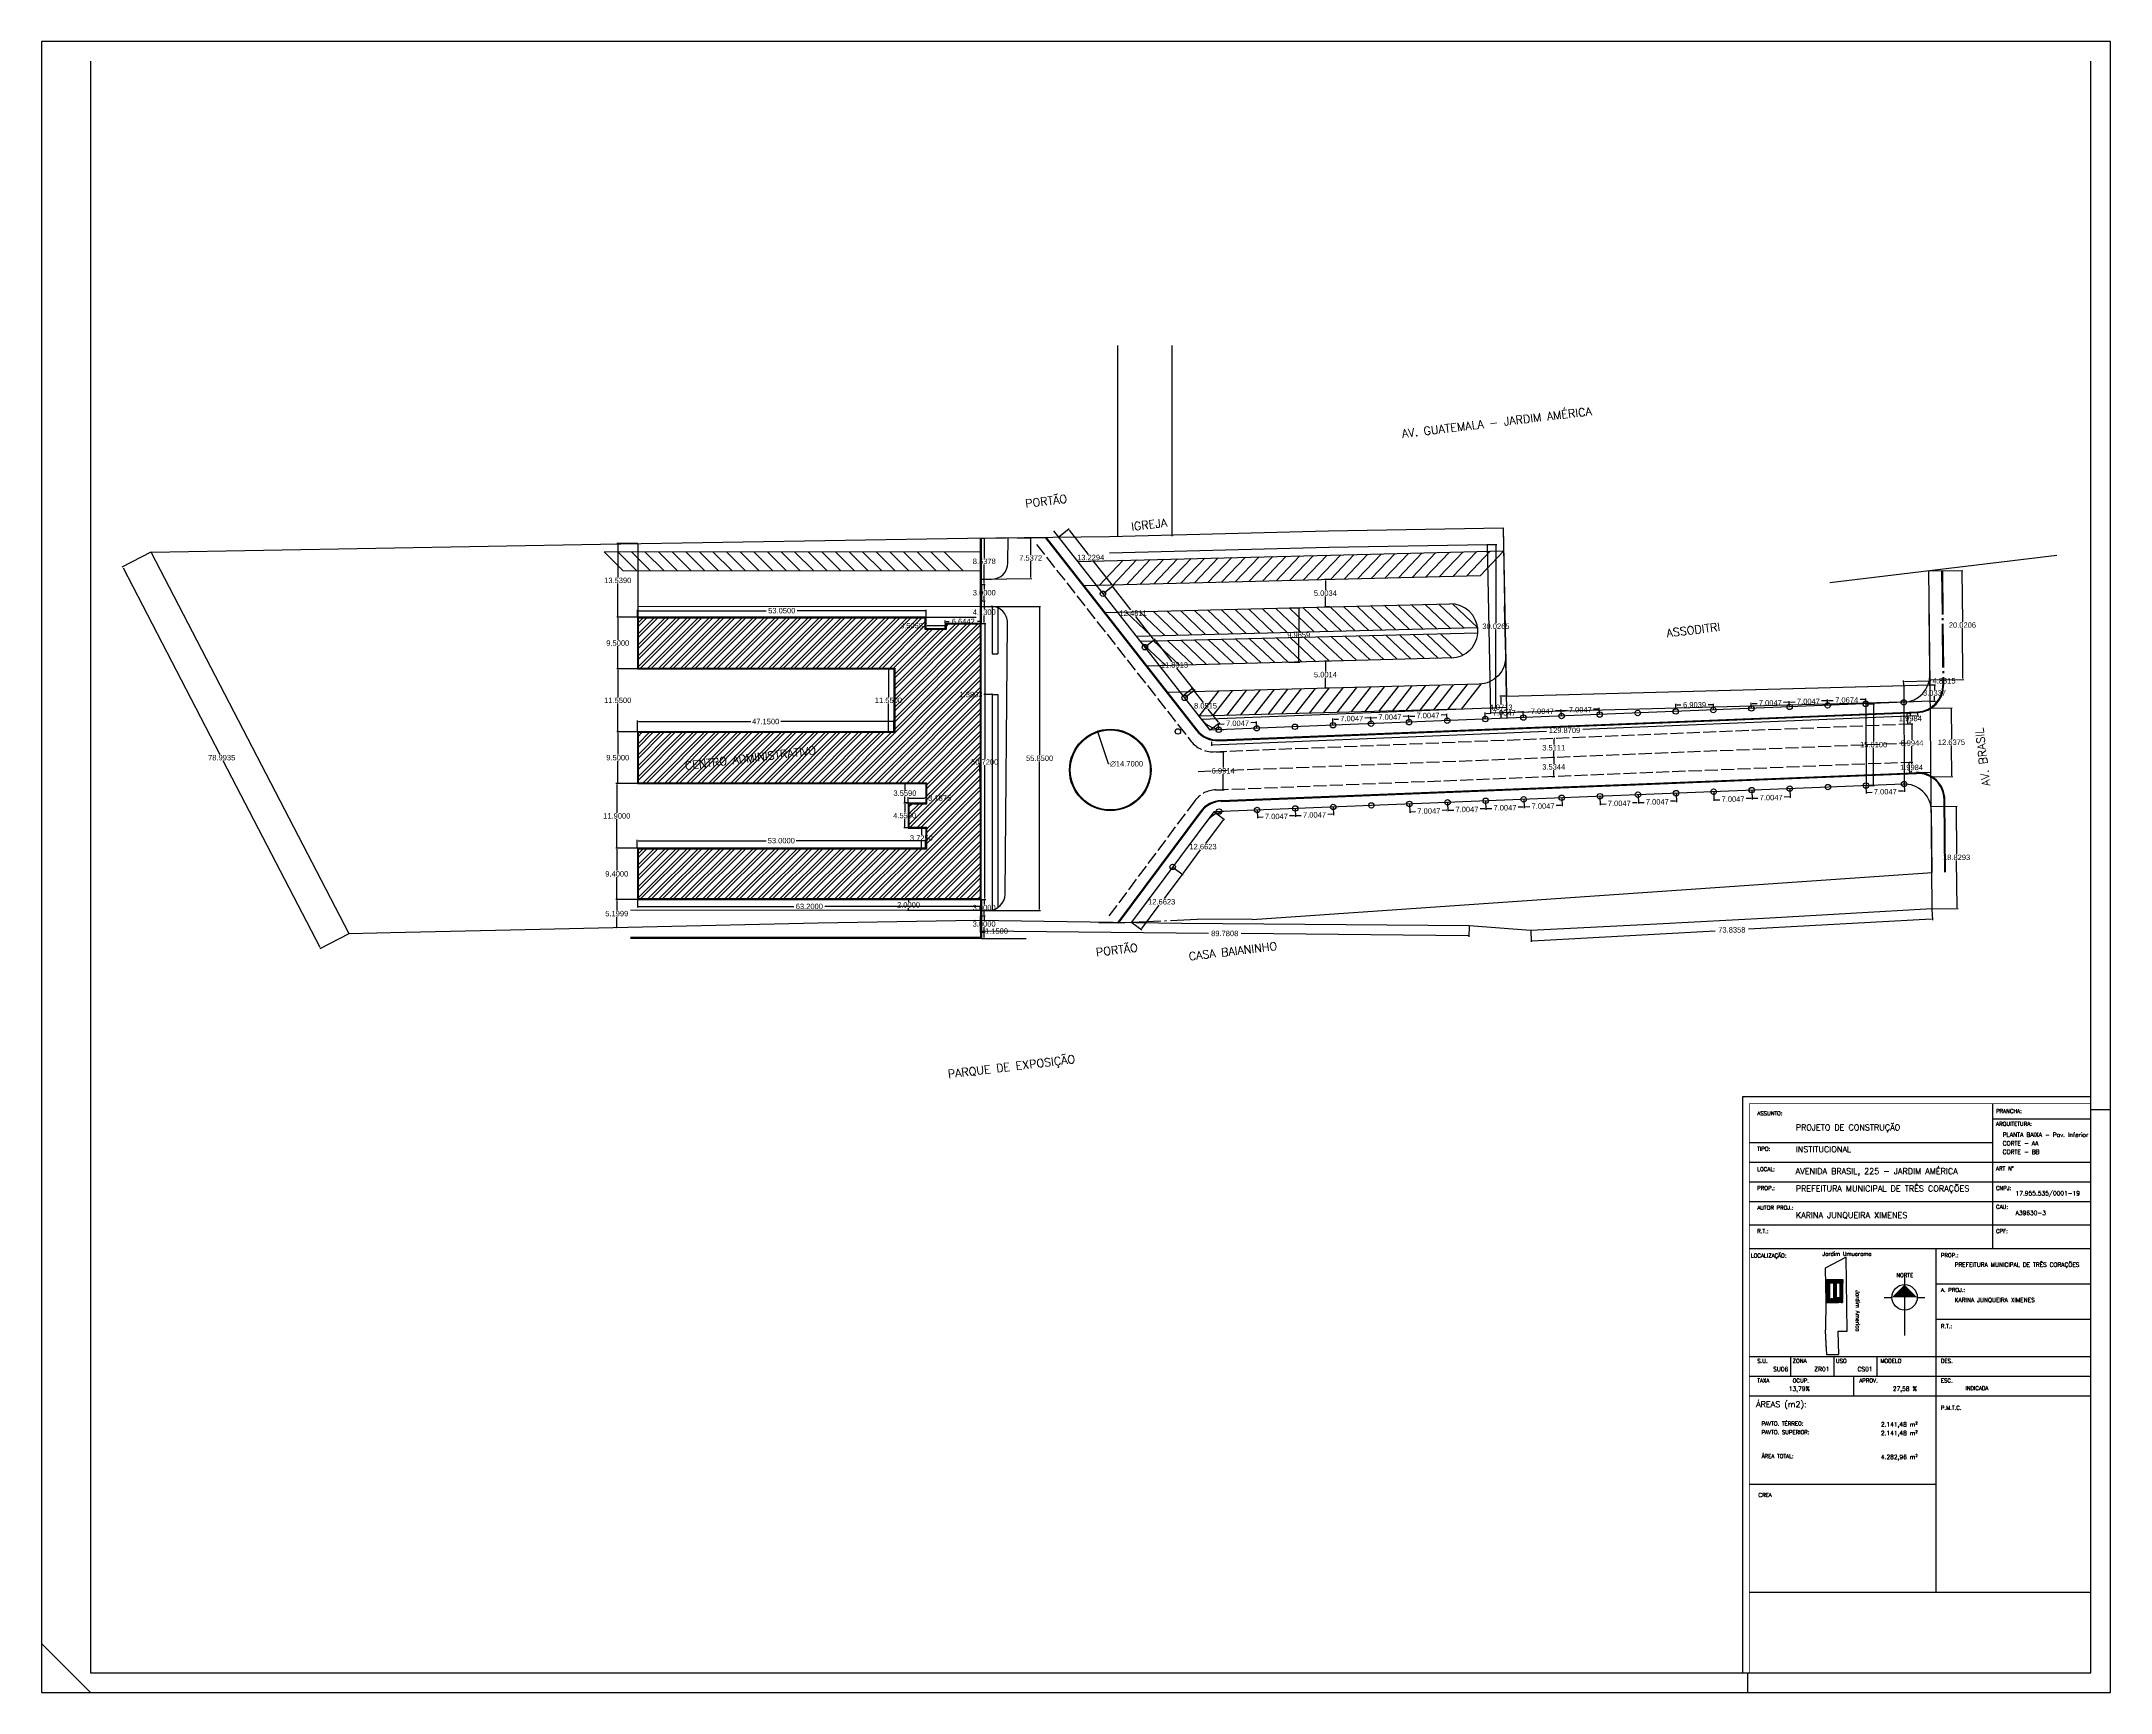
# Model space of a CAD drawing. Header units: inches. Extents: x 1211 to 1586, y 4594 to 4984.
# Drawn here: x 1280.5 to 1385.9, y 4702.2 to 4786.3 of the extents above; entities that cross this region are included whole.
import ezdxf

# ---------------------------------------------------------------- set-up
doc = ezdxf.new("R2010")
doc.units = ezdxf.units.IN
doc.header["$MEASUREMENT"] = 0
for name, pattern in [('ACAD_ISO02W100', [15, 12, -3]), ('CERCA', [9.4, 8, -0.7, 0, -0.7]), ('CONTINUO', [0])]:
    doc.linetypes.add(name, pattern=pattern)
for name, color, linetype in [('0.1', 1, 'Continuous'), ('0.4', 8, 'Continuous'), ('0.8', 8, 'Continuous'), ('1', 1, 'Continuous'), ('Block2', 2, 'Continuous'), ('Layer1', 1, 'Continuous'), ('Layer2', 2, 'Continuous'), ('LINHAS', 2, 'Continuous'), ('PLANIMETRIA', 7, 'CONTINUO'), ('PORTAS', 1, 'Continuous'), ('S2MARGF', 4, 'Continuous'), ('S2MARGG', 13, 'Continuous'), ('TEXTO', 8, 'Continuous')]:
    doc.layers.add(name, color=color, linetype=linetype)
doc.layers.add('LINHA FINAS', color=1, linetype='Continuous', lineweight=15)
doc.styles.add('ROMANS', font='romans', dxfattribs={"height": 0.2})
doc.styles.add('SIMPLEX', font='simplex', dxfattribs={"height": 0.2})
doc.dimstyles.get("Standard").update_dxf_attribs({"dimtxt": 0.35, "dimasz": 0.18, "dimexe": 0.18, "dimexo": 0.0625, "dimgap": 0.09, "dimtad": 0, "dimtih": 1, "dimtoh": 1, "dimzin": 0, "dimdsep": 46, "dimtxsty": 'Standard', "dimcen": 0.09, "dimse1": 1, "dimse2": 1, "dimadec": 0, "dimazin": 0, "dimtfac": 1, "dimtofl": 0, "dimtmove": 0, "dimatfit": 3, "dimfxl": 1, "dimtolj": 1, "dimtzin": 0, "dimarcsym": 0})

# ---------------------------------------------------------------- blocks, each defined once
blk = doc.blocks.new('Norte02')
at = {"layer": 'Block2'}
for p, q in [((0, 983), (0, 855)), ((-342, 641), (-214, 641)), ((0, 641), (0, 0)), ((214, 641), (342, 641))]:
    blk.add_line(p, q, dxfattribs=at)
blk.add_circle((0, 641), 214, dxfattribs=at)
blk.add_solid([(-214, 641), (0, 855), (214, 641)], dxfattribs=at)
blk = doc.blocks.new('*D11')
at = {"color": 0, "lineweight": -2, "transparency": 16777216}
for p, q in [((1156.39, 4628.36), (1157.31, 4628.37)), ((1157.13, 4628.19), (1157.14, 4627.44)), ((1156.42, 4625.33), (1157.34, 4625.34)), ((1157.16, 4625.52), (1157.15, 4626.26))]:
    blk.add_line(p, q, dxfattribs=at)
at = {"color": 0, "transparency": 16777216}
for points in [[(1157.16, 4628.19), (1157.1, 4628.19), (1157.13, 4628.37)], [(1157.19, 4625.52), (1157.13, 4625.52), (1157.16, 4625.34)]]:
    blk.add_solid(points, dxfattribs=at)
at = {"layer": 'Defpoints', "color": 0, "transparency": 16777216}
for p in [(1156.33, 4628.36), (1156.36, 4625.33), (1157.16, 4625.34)]:
    blk.add_point(p, dxfattribs=at)
at = {"color": 0, "transparency": 16777216, "insert": (1157.15, 4626.85), "char_height": 1, "attachment_point": 5}
blk.add_mtext('\\A1;3.0337', dxfattribs=at)
blk = doc.blocks.new('*D12')
at = {"color": 0, "lineweight": -2, "transparency": 16777216}
for p, q in [((1151.5, 4628.29), (1151.47, 4629.12)), ((1151.66, 4628.94), (1156.13, 4629.06)), ((1156.33, 4628.42), (1156.3, 4629.25)), ((1156.31, 4629.07), (1156.49, 4629.07))]:
    blk.add_line(p, q, dxfattribs=at)
at = {"color": 0, "transparency": 16777216}
for points in [[(1151.66, 4628.97), (1151.66, 4628.91), (1151.48, 4628.94)], [(1156.13, 4629.09), (1156.13, 4629.03), (1156.31, 4629.07)]]:
    blk.add_solid(points, dxfattribs=at)
at = {"layer": 'Defpoints', "color": 0, "transparency": 16777216}
for p in [(1151.5, 4628.23), (1156.31, 4629.07), (1156.33, 4628.36)]:
    blk.add_point(p, dxfattribs=at)
at = {"color": 0, "transparency": 16777216, "insert": (1158.91, 4629.07), "char_height": 1, "attachment_point": 5}
blk.add_mtext('\\A1;4.8315', dxfattribs=at)
blk = doc.blocks.new('*D13')
at = {"color": 0, "lineweight": -2, "transparency": 16777216}
for p, q in [((1078.43, 4626.27), (1077.27, 4626.24)), ((1077.45, 4626.07), (1077.48, 4624.8)), ((1077.55, 4622.36), (1077.52, 4623.62)), ((1078.54, 4622.2), (1077.38, 4622.17))]:
    blk.add_line(p, q, dxfattribs=at)
at = {"color": 0, "transparency": 16777216}
for points in [[(1077.48, 4626.07), (1077.42, 4626.07), (1077.45, 4626.25)], [(1077.58, 4622.36), (1077.52, 4622.36), (1077.55, 4622.18)]]:
    blk.add_solid(points, dxfattribs=at)
at = {"layer": 'Defpoints', "color": 0, "transparency": 16777216}
for p in [(1078.49, 4626.28), (1077.55, 4622.18), (1078.6, 4622.21)]:
    blk.add_point(p, dxfattribs=at)
at = {"color": 0, "transparency": 16777216, "insert": (1077.5, 4624.21), "char_height": 1, "attachment_point": 5}
blk.add_mtext('\\A1;4.0713', dxfattribs=at)
blk = doc.blocks.new('*D24')
at = {"color": 0, "lineweight": -2, "transparency": 16777216}
for p, q in [((1024.47, 4617.32), (1085.83, 4619.83)), ((1153.87, 4622.62), (1092.51, 4620.11)), ((1154.03, 4623.17), (1154.06, 4622.45)), ((1024.27, 4617.85), (1024.3, 4617.13))]:
    blk.add_line(p, q, dxfattribs=at)
at = {"color": 0, "transparency": 16777216}
for points in [[(1153.87, 4622.65), (1153.87, 4622.59), (1154.05, 4622.63)], [(1024.47, 4617.35), (1024.47, 4617.29), (1024.29, 4617.31)]]:
    blk.add_solid(points, dxfattribs=at)
at = {"layer": 'Defpoints', "color": 0, "transparency": 16777216}
for p in [(1154.03, 4623.23), (1154.05, 4622.63), (1024.27, 4617.92)]:
    blk.add_point(p, dxfattribs=at)
at = {"color": 0, "transparency": 16777216, "insert": (1089.17, 4619.97), "char_height": 1, "attachment_point": 5}
blk.add_mtext('\\A1;129.8709', dxfattribs=at)
blk = doc.blocks.new('implant 1')
h = blk.add_hatch()
h.set_pattern_fill('ANSI32', color=256, scale=0.15, style=0)
h.set_pattern_definition([(45, (0, 0), (-1.0102788, 1.0102788), []), (45, (0.6735, 0), (-1.0102788, 1.0102788), [])])
h.paths.add_polyline_path([(2131.32, 701.89), (2128.07, 701.89), (2128.07, 697.64), (2131.32, 697.64), (2131.32, 693.61), (2078.32, 693.61), (2078.32, 684.51), (2141.22, 684.51), (2141.22, 734.93), (2134.88, 734.93), (2134.88, 733.96), (2131.07, 733.96), (2131.07, 736.06), (2078.32, 736.06), (2078.32, 726.86), (2125.47, 726.86), (2125.47, 715.01), (2078.32, 715.01), (2078.32, 705.81), (2131.32, 705.81)])
blk.add_lwpolyline([(2078.17, 684.36), (2141.37, 684.36), (2141.37, 735.08), (2134.73, 735.08), (2134.73, 734.11), (2131.22, 734.11), (2131.22, 736.21), (2078.17, 736.21), (2078.17, 726.71), (2125.32, 726.71), (2125.32, 715.16), (2078.17, 715.16), (2078.17, 705.66), (2131.17, 705.66), (2131.17, 702.04), (2127.92, 702.04), (2127.92, 697.49), (2131.17, 697.49), (2131.17, 693.76), (2078.17, 693.76), (2078.17, 684.36)])
blk.add_lwpolyline([(2078.32, 684.51), (2141.22, 684.51), (2141.22, 734.93), (2134.88, 734.93), (2134.88, 733.96), (2131.07, 733.96), (2131.07, 736.06), (2078.32, 736.06), (2078.32, 726.86), (2125.47, 726.86), (2125.47, 715.01), (2078.32, 715.01), (2078.32, 705.81), (2131.32, 705.81), (2131.32, 701.89), (2128.07, 701.89), (2128.07, 697.64), (2131.32, 697.64), (2131.32, 693.61), (2078.32, 693.61)], close=True)
blk = doc.blocks.new('*D25')
at = {"layer": 'Defpoints', "color": 0, "transparency": 16777216}
for p in [(915.19, 4654.3), (918.95, 4654.3, -102), (918.95, 4640.76, -102)]:
    blk.add_point(p, dxfattribs=at)
at = {"layer": 'Layer2', "color": 0, "lineweight": -2, "transparency": 16777216}
for p, q in [((918.89, 4654.3), (915.01, 4654.3)), ((915.19, 4654.12), (915.19, 4648.12)), ((915.19, 4640.94), (915.19, 4646.94)), ((918.89, 4640.76), (915.01, 4640.76))]:
    blk.add_line(p, q, dxfattribs=at)
at = {"layer": 'Layer2', "color": 0, "transparency": 16777216}
for points in [[(915.16, 4654.12), (915.22, 4654.12), (915.19, 4654.3)], [(915.16, 4640.94), (915.22, 4640.94), (915.19, 4640.76)]]:
    blk.add_solid(points, dxfattribs=at)
at = {"layer": 'Layer2', "color": 0, "transparency": 16777216, "insert": (915.19, 4647.53), "char_height": 1, "attachment_point": 5}
blk.add_mtext('\\A1;13.5390', dxfattribs=at)
blk = doc.blocks.new('*D26')
at = {"layer": 'Defpoints', "color": 0, "transparency": 16777216}
for p in [(918.8, 4640.76, -102), (915.19, 4631.26), (918.8, 4631.26, -102)]:
    blk.add_point(p, dxfattribs=at)
at = {"layer": 'Layer2', "color": 0, "lineweight": -2, "transparency": 16777216}
for p, q in [((918.74, 4640.76), (915.01, 4640.76)), ((915.19, 4640.58), (915.19, 4636.6)), ((915.19, 4631.44), (915.19, 4635.42)), ((918.74, 4631.26), (915.01, 4631.26))]:
    blk.add_line(p, q, dxfattribs=at)
at = {"layer": 'Layer2', "color": 0, "transparency": 16777216}
for points in [[(915.16, 4640.58), (915.22, 4640.58), (915.19, 4640.76)], [(915.16, 4631.44), (915.22, 4631.44), (915.19, 4631.26)]]:
    blk.add_solid(points, dxfattribs=at)
at = {"layer": 'Layer2', "color": 0, "transparency": 16777216, "insert": (915.19, 4636.01), "char_height": 1, "attachment_point": 5}
blk.add_mtext('\\A1;9.5000', dxfattribs=at)
blk = doc.blocks.new('*D27')
at = {"layer": 'Defpoints', "color": 0, "transparency": 16777216}
for p in [(918.8, 4631.26, -102), (915.19, 4619.71), (918.8, 4619.71, -102)]:
    blk.add_point(p, dxfattribs=at)
at = {"layer": 'Layer2', "color": 0, "lineweight": -2, "transparency": 16777216}
for p, q in [((918.74, 4631.26), (915.01, 4631.26)), ((915.19, 4631.08), (915.19, 4626.08)), ((915.19, 4619.89), (915.19, 4624.9)), ((918.74, 4619.71), (915.01, 4619.71))]:
    blk.add_line(p, q, dxfattribs=at)
at = {"layer": 'Layer2', "color": 0, "transparency": 16777216}
for points in [[(915.16, 4631.08), (915.22, 4631.08), (915.19, 4631.26)], [(915.16, 4619.89), (915.22, 4619.89), (915.19, 4619.71)]]:
    blk.add_solid(points, dxfattribs=at)
at = {"layer": 'Layer2', "color": 0, "transparency": 16777216, "insert": (915.19, 4625.49), "char_height": 1, "attachment_point": 5}
blk.add_mtext('\\A1;11.5500', dxfattribs=at)
blk = doc.blocks.new('*D28')
at = {"layer": 'Defpoints', "color": 0, "transparency": 16777216}
for p in [(918.8, 4619.71, -102), (915.19, 4610.21), (918.8, 4610.21, -102)]:
    blk.add_point(p, dxfattribs=at)
at = {"layer": 'Layer2', "color": 0, "lineweight": -2, "transparency": 16777216}
for p, q in [((918.74, 4619.71), (915.01, 4619.71)), ((915.19, 4619.53), (915.19, 4615.55)), ((915.19, 4610.39), (915.19, 4614.37)), ((918.74, 4610.21), (915.01, 4610.21))]:
    blk.add_line(p, q, dxfattribs=at)
at = {"layer": 'Layer2', "color": 0, "transparency": 16777216}
for points in [[(915.16, 4619.53), (915.22, 4619.53), (915.19, 4619.71)], [(915.16, 4610.39), (915.22, 4610.39), (915.19, 4610.21)]]:
    blk.add_solid(points, dxfattribs=at)
at = {"layer": 'Layer2', "color": 0, "transparency": 16777216, "insert": (915.19, 4614.96), "char_height": 1, "attachment_point": 5}
blk.add_mtext('\\A1;9.5000', dxfattribs=at)
blk = doc.blocks.new('*D29')
at = {"layer": 'Defpoints', "color": 0, "transparency": 16777216}
for p in [(918.8, 4610.21, -102), (915.01, 4598.31), (918.8, 4598.31, -102)]:
    blk.add_point(p, dxfattribs=at)
at = {"layer": 'Layer2', "color": 0, "lineweight": -2, "transparency": 16777216}
for p, q in [((918.74, 4610.21), (914.83, 4610.21)), ((915.01, 4610.03), (915.01, 4604.85)), ((915.01, 4598.49), (915.01, 4603.67)), ((918.74, 4598.31), (914.83, 4598.31))]:
    blk.add_line(p, q, dxfattribs=at)
at = {"layer": 'Layer2', "color": 0, "transparency": 16777216}
for points in [[(914.98, 4610.03), (915.04, 4610.03), (915.01, 4610.21)], [(914.98, 4598.49), (915.04, 4598.49), (915.01, 4598.31)]]:
    blk.add_solid(points, dxfattribs=at)
at = {"layer": 'Layer2', "color": 0, "transparency": 16777216, "insert": (915.01, 4604.26), "char_height": 1, "attachment_point": 5}
blk.add_mtext('\\A1;11.9000', dxfattribs=at)
blk = doc.blocks.new('*D30')
at = {"layer": 'Defpoints', "color": 0, "transparency": 16777216}
for p in [(918.8, 4598.31, -102), (915.01, 4588.91), (918.8, 4588.91, -102)]:
    blk.add_point(p, dxfattribs=at)
at = {"layer": 'Layer2', "color": 0, "lineweight": -2, "transparency": 16777216}
for p, q in [((918.74, 4598.31), (914.83, 4598.31)), ((915.01, 4598.13), (915.01, 4594.2)), ((915.01, 4589.09), (915.01, 4593.02)), ((918.74, 4588.91), (914.83, 4588.91))]:
    blk.add_line(p, q, dxfattribs=at)
at = {"layer": 'Layer2', "color": 0, "transparency": 16777216}
for points in [[(914.98, 4598.13), (915.04, 4598.13), (915.01, 4598.31)], [(914.98, 4589.09), (915.04, 4589.09), (915.01, 4588.91)]]:
    blk.add_solid(points, dxfattribs=at)
at = {"layer": 'Layer2', "color": 0, "transparency": 16777216, "insert": (915.01, 4593.61), "char_height": 1, "attachment_point": 5}
blk.add_mtext('\\A1;9.4000', dxfattribs=at)
blk = doc.blocks.new('*D31')
at = {"layer": 'Defpoints', "color": 0, "transparency": 16777216}
for p in [(915.01, 4588.91), (915.01, 4583.71), (915.01, 4583.71)]:
    blk.add_point(p, dxfattribs=at)
at = {"layer": 'Layer2', "color": 0, "lineweight": -2, "transparency": 16777216}
for p, q in [((914.95, 4588.91), (914.83, 4588.91)), ((915.01, 4588.73), (915.01, 4586.9)), ((915.01, 4583.89), (915.01, 4585.72)), ((914.95, 4583.71), (914.83, 4583.71))]:
    blk.add_line(p, q, dxfattribs=at)
at = {"layer": 'Layer2', "color": 0, "transparency": 16777216}
for points in [[(914.98, 4588.73), (915.04, 4588.73), (915.01, 4588.91)], [(914.98, 4583.89), (915.04, 4583.89), (915.01, 4583.71)]]:
    blk.add_solid(points, dxfattribs=at)
at = {"layer": 'Layer2', "color": 0, "transparency": 16777216, "insert": (915.01, 4586.31), "char_height": 1, "attachment_point": 5}
blk.add_mtext('\\A1;5.1999', dxfattribs=at)
blk = doc.blocks.new('*D32')
at = {"layer": 'Defpoints', "color": 0, "transparency": 16777216}
for p in [(918.8, 4588.91, -102), (982, 4588.91, -102), (982, 4587.63)]:
    blk.add_point(p, dxfattribs=at)
at = {"layer": 'Layer2', "color": 0, "lineweight": -2, "transparency": 16777216}
for p, q in [((918.8, 4588.85), (918.8, 4587.45)), ((918.98, 4587.63), (947.56, 4587.63)), ((981.82, 4587.63), (953.24, 4587.63)), ((982, 4588.85), (982, 4587.45))]:
    blk.add_line(p, q, dxfattribs=at)
at = {"layer": 'Layer2', "color": 0, "transparency": 16777216}
for points in [[(918.98, 4587.66), (918.98, 4587.6), (918.8, 4587.63)], [(981.82, 4587.66), (981.82, 4587.6), (982, 4587.63)]]:
    blk.add_solid(points, dxfattribs=at)
at = {"layer": 'Layer2', "color": 0, "transparency": 16777216, "insert": (950.4, 4587.63), "char_height": 1, "attachment_point": 5}
blk.add_mtext('\\A1;63.2000', dxfattribs=at)
blk = doc.blocks.new('*D33')
at = {"layer": 'Defpoints', "color": 0, "transparency": 16777216}
for p in [(970.98, 4602.04), (971.8, 4602.04, -102), (971.8, 4598.31, -102)]:
    blk.add_point(p, dxfattribs=at)
at = {"layer": 'Layer2', "color": 0, "lineweight": -2, "transparency": 16777216}
for p, q in [((971.74, 4602.04), (970.8, 4602.04)), ((970.98, 4601.86), (970.98, 4600.77)), ((971.74, 4598.31), (970.8, 4598.31)), ((970.98, 4598.49), (970.98, 4599.59))]:
    blk.add_line(p, q, dxfattribs=at)
at = {"layer": 'Layer2', "color": 0, "transparency": 16777216}
for points in [[(970.95, 4601.86), (971.01, 4601.86), (970.98, 4602.04)], [(970.95, 4598.49), (971.01, 4598.49), (970.98, 4598.31)]]:
    blk.add_solid(points, dxfattribs=at)
at = {"layer": 'Layer2', "color": 0, "transparency": 16777216, "insert": (970.98, 4600.18), "char_height": 1, "attachment_point": 5}
blk.add_mtext('\\A1;3.7250', dxfattribs=at)
blk = doc.blocks.new('*D34')
at = {"layer": 'Defpoints', "color": 0, "transparency": 16777216}
for p in [(967.92, 4606.59), (968.55, 4606.59, -102), (968.55, 4602.04, -102)]:
    blk.add_point(p, dxfattribs=at)
at = {"layer": 'Layer2', "color": 0, "lineweight": -2, "transparency": 16777216}
for p, q in [((968.49, 4606.59), (967.74, 4606.59)), ((967.92, 4606.41), (967.92, 4604.9)), ((968.49, 4602.04), (967.74, 4602.04)), ((967.92, 4602.22), (967.92, 4603.72))]:
    blk.add_line(p, q, dxfattribs=at)
at = {"layer": 'Layer2', "color": 0, "transparency": 16777216}
for points in [[(967.89, 4606.41), (967.95, 4606.41), (967.92, 4606.59)], [(967.89, 4602.22), (967.95, 4602.22), (967.92, 4602.04)]]:
    blk.add_solid(points, dxfattribs=at)
at = {"layer": 'Layer2', "color": 0, "transparency": 16777216, "insert": (967.92, 4604.31), "char_height": 1, "attachment_point": 5}
blk.add_mtext('\\A1;4.5500', dxfattribs=at)
blk = doc.blocks.new('*D35')
at = {"layer": 'Defpoints', "color": 0, "transparency": 16777216}
for p in [(964.93, 4631.26), (965.95, 4631.26, -102), (965.95, 4619.71, -102)]:
    blk.add_point(p, dxfattribs=at)
at = {"layer": 'Layer2', "color": 0, "lineweight": -2, "transparency": 16777216}
for p, q in [((965.89, 4631.26), (964.75, 4631.26)), ((964.93, 4631.08), (964.93, 4626.08)), ((964.93, 4619.89), (964.93, 4624.9)), ((965.89, 4619.71), (964.75, 4619.71))]:
    blk.add_line(p, q, dxfattribs=at)
at = {"layer": 'Layer2', "color": 0, "transparency": 16777216}
for points in [[(964.9, 4631.08), (964.96, 4631.08), (964.93, 4631.26)], [(964.9, 4619.89), (964.96, 4619.89), (964.93, 4619.71)]]:
    blk.add_solid(points, dxfattribs=at)
at = {"layer": 'Layer2', "color": 0, "transparency": 16777216, "insert": (964.93, 4625.49), "char_height": 1, "attachment_point": 5}
blk.add_mtext('\\A1;11.5500', dxfattribs=at)
blk = doc.blocks.new('*D36')
at = {"layer": 'Defpoints', "color": 0, "transparency": 16777216}
for p in [(971.85, 4639.21), (971.85, 4638.66, -102), (975.36, 4638.66, -102)]:
    blk.add_point(p, dxfattribs=at)
at = {"layer": 'Layer2', "color": 0, "lineweight": -2, "transparency": 16777216}
for p, q in [((971.85, 4639.21), (971.67, 4639.21)), ((971.85, 4638.73), (971.85, 4639.39)), ((975.18, 4639.21), (972.03, 4639.21)), ((975.36, 4638.73), (975.36, 4639.39))]:
    blk.add_line(p, q, dxfattribs=at)
at = {"layer": 'Layer2', "color": 0, "transparency": 16777216}
for points in [[(972.03, 4639.24), (972.03, 4639.18), (971.85, 4639.21)], [(975.18, 4639.24), (975.18, 4639.18), (975.36, 4639.21)]]:
    blk.add_solid(points, dxfattribs=at)
at = {"layer": 'Layer2', "color": 0, "transparency": 16777216, "insert": (969.17, 4639.21), "char_height": 1, "attachment_point": 5}
blk.add_mtext('\\A1;3.5058', dxfattribs=at)
blk = doc.blocks.new('*D37')
at = {"layer": 'Defpoints', "color": 0, "transparency": 16777216}
for p in [(975.36, 4639.63, -102), (982, 4639.99), (982, 4639.63, -102)]:
    blk.add_point(p, dxfattribs=at)
at = {"layer": 'Layer2', "color": 0, "lineweight": -2, "transparency": 16777216}
for p, q in [((975.36, 4639.7), (975.36, 4640.17)), ((975.54, 4639.99), (976.09, 4639.99)), ((981.82, 4639.99), (981.27, 4639.99)), ((982, 4639.7), (982, 4640.17))]:
    blk.add_line(p, q, dxfattribs=at)
at = {"layer": 'Layer2', "color": 0, "transparency": 16777216}
for points in [[(975.54, 4640.02), (975.54, 4639.96), (975.36, 4639.99)], [(981.82, 4640.02), (981.82, 4639.96), (982, 4639.99)]]:
    blk.add_solid(points, dxfattribs=at)
at = {"layer": 'Layer2', "color": 0, "transparency": 16777216, "insert": (978.68, 4639.99), "char_height": 1, "attachment_point": 5}
blk.add_mtext('\\A1;6.6442', dxfattribs=at)
blk = doc.blocks.new('*D38')
at = {"layer": 'Defpoints', "color": 0, "transparency": 16777216}
for p in [(982, 4646.76, -102), (982.54, 4646.76), (982, 4643.76, -102)]:
    blk.add_point(p, dxfattribs=at)
at = {"layer": 'Layer2', "color": 0, "lineweight": -2, "transparency": 16777216}
for p, q in [((982.07, 4646.76), (982.72, 4646.76)), ((982.54, 4646.58), (982.54, 4645.85)), ((982.07, 4643.76), (982.72, 4643.76)), ((982.54, 4643.94), (982.54, 4644.67))]:
    blk.add_line(p, q, dxfattribs=at)
at = {"layer": 'Layer2', "color": 0, "transparency": 16777216}
for points in [[(982.51, 4646.58), (982.57, 4646.58), (982.54, 4646.76)], [(982.51, 4643.94), (982.57, 4643.94), (982.54, 4643.76)]]:
    blk.add_solid(points, dxfattribs=at)
at = {"layer": 'Layer2', "color": 0, "transparency": 16777216, "insert": (982.54, 4645.26), "char_height": 1, "attachment_point": 5}
blk.add_mtext('\\A1;3.0000', dxfattribs=at)
blk = doc.blocks.new('*D39')
at = {"layer": 'Defpoints', "color": 0, "transparency": 16777216}
for p in [(982, 4639.63, -102), (982.62, 4639.63), (982, 4588.91, -102)]:
    blk.add_point(p, dxfattribs=at)
at = {"layer": 'Layer2', "color": 0, "lineweight": -2, "transparency": 16777216}
for p, q in [((982.07, 4639.63), (982.8, 4639.63)), ((982.62, 4639.45), (982.62, 4614.74)), ((982.62, 4589.09), (982.62, 4613.56)), ((982.07, 4588.91), (982.8, 4588.91))]:
    blk.add_line(p, q, dxfattribs=at)
at = {"layer": 'Layer2', "color": 0, "transparency": 16777216}
for points in [[(982.59, 4639.45), (982.65, 4639.45), (982.62, 4639.63)], [(982.59, 4589.09), (982.65, 4589.09), (982.62, 4588.91)]]:
    blk.add_solid(points, dxfattribs=at)
at = {"layer": 'Layer2', "color": 0, "transparency": 16777216, "insert": (982.62, 4614.15), "char_height": 1, "attachment_point": 5}
blk.add_mtext('\\A1;50.7200', dxfattribs=at)
blk = doc.blocks.new('*D40')
at = {"color": 0, "lineweight": -2, "transparency": 16777216}
for p, q in [((982.07, 4582.91), (982.69, 4582.91)), ((982.51, 4582.91), (982.51, 4583.09)), ((982.51, 4583.09), (982.69, 4583.09)), ((982.51, 4581.94), (982.51, 4582.73)), ((982.07, 4581.76), (982.69, 4581.76))]:
    blk.add_line(p, q, dxfattribs=at)
at = {"color": 0, "transparency": 16777216}
for points in [[(982.48, 4582.73), (982.54, 4582.73), (982.51, 4582.91)], [(982.48, 4581.94), (982.54, 4581.94), (982.51, 4581.76)]]:
    blk.add_solid(points, dxfattribs=at)
at = {"layer": 'Defpoints', "color": 0, "transparency": 16777216}
for p in [(982, 4582.91, -102), (982.51, 4582.91), (982, 4581.76, -102)]:
    blk.add_point(p, dxfattribs=at)
at = {"color": 0, "transparency": 16777216, "insert": (984.78, 4583.09), "char_height": 1, "attachment_point": 5}
blk.add_mtext('\\A1;1.1500', dxfattribs=at)
blk = doc.blocks.new('*D41')
at = {"layer": 'Defpoints', "color": 0, "transparency": 16777216}
for p in [(982, 4585.91, -102), (982.51, 4585.91), (982, 4582.91, -102)]:
    blk.add_point(p, dxfattribs=at)
at = {"layer": 'Layer2', "color": 0, "lineweight": -2, "transparency": 16777216}
for p, q in [((982.07, 4585.91), (982.69, 4585.91)), ((982.51, 4585.73), (982.51, 4585)), ((982.07, 4582.91), (982.69, 4582.91)), ((982.51, 4583.09), (982.51, 4583.82))]:
    blk.add_line(p, q, dxfattribs=at)
at = {"layer": 'Layer2', "color": 0, "transparency": 16777216}
for points in [[(982.48, 4585.73), (982.54, 4585.73), (982.51, 4585.91)], [(982.48, 4583.09), (982.54, 4583.09), (982.51, 4582.91)]]:
    blk.add_solid(points, dxfattribs=at)
at = {"layer": 'Layer2', "color": 0, "transparency": 16777216, "insert": (982.51, 4584.41), "char_height": 1, "attachment_point": 5}
blk.add_mtext('\\A1;3.0000', dxfattribs=at)
blk = doc.blocks.new('*D42')
at = {"layer": 'Defpoints', "color": 0, "transparency": 16777216}
for p in [(982, 4588.91, -102), (982, 4585.91, -102), (982.51, 4588.91)]:
    blk.add_point(p, dxfattribs=at)
at = {"layer": 'Layer2', "color": 0, "lineweight": -2, "transparency": 16777216}
for p, q in [((982.07, 4588.91), (982.69, 4588.91)), ((982.07, 4585.91), (982.69, 4585.91)), ((982.51, 4588.73), (982.51, 4588)), ((982.51, 4586.09), (982.51, 4586.82))]:
    blk.add_line(p, q, dxfattribs=at)
at = {"layer": 'Layer2', "color": 0, "transparency": 16777216}
for points in [[(982.48, 4588.73), (982.54, 4588.73), (982.51, 4588.91)], [(982.48, 4586.09), (982.54, 4586.09), (982.51, 4585.91)]]:
    blk.add_solid(points, dxfattribs=at)
at = {"layer": 'Layer2', "color": 0, "transparency": 16777216, "insert": (982.51, 4587.41), "char_height": 1, "attachment_point": 5}
blk.add_mtext('\\A1;3.0000', dxfattribs=at)
blk = doc.blocks.new('*D43')
at = {"layer": 'Defpoints', "color": 0, "transparency": 16777216}
for p in [(982, 4643.76, -102), (982.54, 4643.76), (982, 4639.63, -102)]:
    blk.add_point(p, dxfattribs=at)
at = {"layer": 'Layer2', "color": 0, "lineweight": -2, "transparency": 16777216}
for p, q in [((982.07, 4643.76), (982.72, 4643.76)), ((982.54, 4643.58), (982.54, 4642.29)), ((982.07, 4639.63), (982.72, 4639.63)), ((982.54, 4639.81), (982.54, 4641.11))]:
    blk.add_line(p, q, dxfattribs=at)
at = {"layer": 'Layer2', "color": 0, "transparency": 16777216}
for points in [[(982.51, 4643.58), (982.57, 4643.58), (982.54, 4643.76)], [(982.51, 4639.81), (982.57, 4639.81), (982.54, 4639.63)]]:
    blk.add_solid(points, dxfattribs=at)
at = {"layer": 'Layer2', "color": 0, "transparency": 16777216, "insert": (982.54, 4641.7), "char_height": 1, "attachment_point": 5}
blk.add_mtext('\\A1;4.1300', dxfattribs=at)
blk = doc.blocks.new('*D44')
at = {"layer": 'Defpoints', "color": 0, "transparency": 16777216}
for p in [(982, 4655.3, -102), (982.54, 4655.3), (982, 4646.76, -102)]:
    blk.add_point(p, dxfattribs=at)
at = {"layer": 'Layer2', "color": 0, "lineweight": -2, "transparency": 16777216}
for p, q in [((982.07, 4655.3), (982.72, 4655.3)), ((982.54, 4655.12), (982.54, 4651.62)), ((982.54, 4646.94), (982.54, 4650.44)), ((982.07, 4646.76), (982.72, 4646.76))]:
    blk.add_line(p, q, dxfattribs=at)
at = {"layer": 'Layer2', "color": 0, "transparency": 16777216}
for points in [[(982.51, 4655.12), (982.57, 4655.12), (982.54, 4655.3)], [(982.51, 4646.94), (982.57, 4646.94), (982.54, 4646.76)]]:
    blk.add_solid(points, dxfattribs=at)
at = {"layer": 'Layer2', "color": 0, "transparency": 16777216, "insert": (982.54, 4651.03), "char_height": 1, "attachment_point": 5}
blk.add_mtext('\\A1;8.5378', dxfattribs=at)
blk = doc.blocks.new('*D45')
at = {"layer": 'Defpoints', "color": 0, "transparency": 16777216}
for p in [(1045.22, 4647.68), (1046.14, 4647.68, -102), (1046.07, 4642.68, -102)]:
    blk.add_point(p, dxfattribs=at)
at = {"layer": 'Layer2', "color": 0, "lineweight": -2, "transparency": 16777216}
for p, q in [((1046.08, 4647.68), (1045.04, 4647.68)), ((1045.22, 4647.5), (1045.22, 4645.77)), ((1046.01, 4642.68), (1045.04, 4642.68)), ((1045.22, 4642.86), (1045.22, 4644.59))]:
    blk.add_line(p, q, dxfattribs=at)
at = {"layer": 'Layer2', "color": 0, "transparency": 16777216}
for points in [[(1045.19, 4647.5), (1045.25, 4647.5), (1045.22, 4647.68)], [(1045.19, 4642.86), (1045.25, 4642.86), (1045.22, 4642.68)]]:
    blk.add_solid(points, dxfattribs=at)
at = {"layer": 'Layer2', "color": 0, "transparency": 16777216, "insert": (1045.22, 4645.18), "char_height": 1, "attachment_point": 5}
blk.add_mtext('\\A1;5.0034', dxfattribs=at)
blk = doc.blocks.new('*D46')
at = {"layer": 'Defpoints', "color": 0, "transparency": 16777216}
for p in [(1045.92, 4632.72, -102), (1045.23, 4627.72), (1045.93, 4627.72, -102)]:
    blk.add_point(p, dxfattribs=at)
at = {"layer": 'Layer2', "color": 0, "lineweight": -2, "transparency": 16777216}
for p, q in [((1045.85, 4632.72), (1045.05, 4632.72)), ((1045.23, 4632.54), (1045.23, 4630.81)), ((1045.87, 4627.72), (1045.05, 4627.72)), ((1045.23, 4627.9), (1045.23, 4629.63))]:
    blk.add_line(p, q, dxfattribs=at)
at = {"layer": 'Layer2', "color": 0, "transparency": 16777216}
for points in [[(1045.2, 4632.54), (1045.26, 4632.54), (1045.23, 4632.72)], [(1045.2, 4627.9), (1045.26, 4627.9), (1045.23, 4627.72)]]:
    blk.add_solid(points, dxfattribs=at)
at = {"layer": 'Layer2', "color": 0, "transparency": 16777216, "insert": (1045.23, 4630.22), "char_height": 1, "attachment_point": 5}
blk.add_mtext('\\A1;5.0014', dxfattribs=at)
blk = doc.blocks.new('*D47')
at = {"layer": 'Defpoints', "color": 0, "transparency": 16777216}
for p in [(1038.57, 4642.49, -102), (1038.41, 4632.52, -102), (1040.33, 4632.52)]:
    blk.add_point(p, dxfattribs=at)
at = {"layer": 'Layer2', "color": 0, "lineweight": -2, "transparency": 16777216}
for p, q in [((1038.64, 4642.49), (1040.51, 4642.49)), ((1040.33, 4642.31), (1040.33, 4638.1)), ((1040.33, 4632.7), (1040.33, 4636.92)), ((1038.47, 4632.52), (1040.51, 4632.52))]:
    blk.add_line(p, q, dxfattribs=at)
at = {"layer": 'Layer2', "color": 0, "transparency": 16777216}
for points in [[(1040.3, 4642.31), (1040.36, 4642.31), (1040.33, 4642.49)], [(1040.3, 4632.7), (1040.36, 4632.7), (1040.33, 4632.52)]]:
    blk.add_solid(points, dxfattribs=at)
at = {"layer": 'Layer2', "color": 0, "transparency": 16777216, "insert": (1040.33, 4637.51), "char_height": 1, "attachment_point": 5}
blk.add_mtext('\\A1;9.9659', dxfattribs=at)
blk = doc.blocks.new('*D48')
at = {"layer": 'Defpoints', "color": 0, "transparency": 16777216}
for p in [(1074.92, 4654.11, -102), (1075.54, 4624.09, -102), (1076.56, 4624.09)]:
    blk.add_point(p, dxfattribs=at)
at = {"layer": 'Layer2', "color": 0, "lineweight": -2, "transparency": 16777216}
for p, q in [((1074.98, 4654.11), (1076.74, 4654.11)), ((1076.56, 4653.93), (1076.56, 4639.69)), ((1076.56, 4624.27), (1076.56, 4638.51)), ((1075.6, 4624.09), (1076.74, 4624.09))]:
    blk.add_line(p, q, dxfattribs=at)
at = {"layer": 'Layer2', "color": 0, "transparency": 16777216}
for points in [[(1076.53, 4653.93), (1076.59, 4653.93), (1076.56, 4654.11)], [(1076.53, 4624.27), (1076.59, 4624.27), (1076.56, 4624.09)]]:
    blk.add_solid(points, dxfattribs=at)
at = {"layer": 'Layer2', "color": 0, "transparency": 16777216, "insert": (1076.56, 4639.1), "char_height": 1, "attachment_point": 5}
blk.add_mtext('\\A1;30.0265', dxfattribs=at)
blk = doc.blocks.new('*D49')
at = {"layer": 'Defpoints', "color": 0, "transparency": 16777216}
for p in [(1025.04, 4616.04, -102), (1026.44, 4616.04), (1025.04, 4609.05, -102)]:
    blk.add_point(p, dxfattribs=at)
at = {"layer": 'Layer2', "color": 0, "lineweight": -2, "transparency": 16777216}
for p, q in [((1025.1, 4616.04), (1026.62, 4616.04)), ((1026.44, 4615.86), (1026.44, 4613.13)), ((1025.1, 4609.05), (1026.62, 4609.05)), ((1026.44, 4609.23), (1026.44, 4611.95))]:
    blk.add_line(p, q, dxfattribs=at)
at = {"layer": 'Layer2', "color": 0, "transparency": 16777216}
for points in [[(1026.41, 4615.86), (1026.47, 4615.86), (1026.44, 4616.04)], [(1026.41, 4609.23), (1026.47, 4609.23), (1026.44, 4609.05)]]:
    blk.add_solid(points, dxfattribs=at)
at = {"layer": 'Layer2', "color": 0, "transparency": 16777216, "insert": (1026.44, 4612.54), "char_height": 1, "attachment_point": 5}
blk.add_mtext('\\A1;6.9914', dxfattribs=at)
blk = doc.blocks.new('*D50')
at = {"layer": 'Defpoints', "color": 0, "transparency": 16777216}
for p in [(1086.75, 4615.03), (1086.75, 4611.49), (1087.18, 4611.49)]:
    blk.add_point(p, dxfattribs=at)
at = {"layer": 'Layer2', "color": 0, "lineweight": -2, "transparency": 16777216}
for p, q in [((1086.81, 4615.03), (1087.36, 4615.03)), ((1087.18, 4614.85), (1087.18, 4613.85)), ((1087.18, 4611.67), (1087.18, 4612.67)), ((1086.81, 4611.49), (1087.36, 4611.49))]:
    blk.add_line(p, q, dxfattribs=at)
at = {"layer": 'Layer2', "color": 0, "transparency": 16777216}
for points in [[(1087.15, 4614.85), (1087.21, 4614.85), (1087.18, 4615.03)], [(1087.15, 4611.67), (1087.21, 4611.67), (1087.18, 4611.49)]]:
    blk.add_solid(points, dxfattribs=at)
at = {"layer": 'Layer2', "color": 0, "transparency": 16777216, "insert": (1087.18, 4613.26), "char_height": 1, "attachment_point": 5}
blk.add_mtext('\\A1;3.5344', dxfattribs=at)
blk = doc.blocks.new('*D51')
at = {"layer": 'Defpoints', "color": 0, "transparency": 16777216}
for p in [(1087.18, 4618.54), (1087.18, 4618.54), (1087.18, 4615.03)]:
    blk.add_point(p, dxfattribs=at)
at = {"layer": 'Layer2', "color": 0, "lineweight": -2, "transparency": 16777216}
for p, q in [((1087.18, 4618.36), (1087.18, 4617.37)), ((1087.18, 4615.21), (1087.18, 4616.19)), ((1087.24, 4618.54), (1087.36, 4618.54)), ((1087.24, 4615.03), (1087.36, 4615.03))]:
    blk.add_line(p, q, dxfattribs=at)
at = {"layer": 'Layer2', "color": 0, "transparency": 16777216}
for points in [[(1087.15, 4618.36), (1087.21, 4618.36), (1087.18, 4618.54)], [(1087.15, 4615.21), (1087.21, 4615.21), (1087.18, 4615.03)]]:
    blk.add_solid(points, dxfattribs=at)
at = {"layer": 'Layer2', "color": 0, "transparency": 16777216, "insert": (1087.18, 4616.78), "char_height": 1, "attachment_point": 5}
blk.add_mtext('\\A1;3.5111', dxfattribs=at)
blk = doc.blocks.new('*D52')
at = {"color": 0, "lineweight": -2, "transparency": 16777216}
for p, q in [((1152.51, 4614.16), (1153.11, 4614.16)), ((1152.93, 4613.98), (1152.93, 4613.75)), ((1152.93, 4612.34), (1152.93, 4612.57)), ((1152.59, 4612.16), (1153.11, 4612.16))]:
    blk.add_line(p, q, dxfattribs=at)
at = {"color": 0, "transparency": 16777216}
for points in [[(1152.9, 4613.98), (1152.96, 4613.98), (1152.93, 4614.16)], [(1152.9, 4612.34), (1152.96, 4612.34), (1152.93, 4612.16)]]:
    blk.add_solid(points, dxfattribs=at)
at = {"layer": 'Defpoints', "color": 0, "transparency": 16777216}
for p in [(1152.45, 4614.16, -102), (1152.93, 4614.16), (1152.53, 4612.16, -102)]:
    blk.add_point(p, dxfattribs=at)
at = {"color": 0, "transparency": 16777216, "insert": (1152.93, 4613.16), "char_height": 1, "attachment_point": 5}
blk.add_mtext('\\A1;1.9984', dxfattribs=at)
blk = doc.blocks.new('*D53')
at = {"color": 0, "lineweight": -2, "transparency": 16777216}
for p, q in [((1152.15, 4623.16), (1152.88, 4623.16)), ((1152.23, 4621.16), (1152.88, 4621.16)), ((1152.7, 4622.98), (1152.7, 4622.75)), ((1152.7, 4621.34), (1152.7, 4621.57))]:
    blk.add_line(p, q, dxfattribs=at)
at = {"color": 0, "transparency": 16777216}
for points in [[(1152.67, 4622.98), (1152.73, 4622.98), (1152.7, 4623.16)], [(1152.67, 4621.34), (1152.73, 4621.34), (1152.7, 4621.16)]]:
    blk.add_solid(points, dxfattribs=at)
at = {"layer": 'Defpoints', "color": 0, "transparency": 16777216}
for p in [(1152.09, 4623.16, -102), (1152.17, 4621.16, -102), (1152.7, 4623.16)]:
    blk.add_point(p, dxfattribs=at)
at = {"color": 0, "transparency": 16777216, "insert": (1152.7, 4622.16), "char_height": 1, "attachment_point": 5}
blk.add_mtext('\\A1;1.9984', dxfattribs=at)
blk = doc.blocks.new('*D54')
at = {"layer": 'Defpoints', "color": 0, "transparency": 16777216}
for p in [(1152.17, 4621.16, -102), (1153, 4621.16), (1152.45, 4614.16, -102)]:
    blk.add_point(p, dxfattribs=at)
at = {"layer": 'Layer2', "color": 0, "lineweight": -2, "transparency": 16777216}
for p, q in [((1152.23, 4621.16), (1153.18, 4621.16)), ((1153, 4620.98), (1153, 4618.25)), ((1153, 4614.34), (1153, 4617.07)), ((1152.51, 4614.16), (1153.18, 4614.16))]:
    blk.add_line(p, q, dxfattribs=at)
at = {"layer": 'Layer2', "color": 0, "transparency": 16777216}
for points in [[(1152.97, 4620.98), (1153.03, 4620.98), (1153, 4621.16)], [(1152.97, 4614.34), (1153.03, 4614.34), (1153, 4614.16)]]:
    blk.add_solid(points, dxfattribs=at)
at = {"layer": 'Layer2', "color": 0, "transparency": 16777216, "insert": (1153, 4617.66), "char_height": 1, "attachment_point": 5}
blk.add_mtext('\\A1;6.9944', dxfattribs=at)
blk = doc.blocks.new('*D55')
at = {"layer": 'Defpoints', "color": 0, "transparency": 16777216}
for p in [(1144.51, 4624.85, -102), (1145.96, 4624.85), (1144.56, 4609.84, -102)]:
    blk.add_point(p, dxfattribs=at)
at = {"layer": 'Layer2', "color": 0, "lineweight": -2, "transparency": 16777216}
for p, q in [((1144.57, 4624.85), (1146.14, 4624.85)), ((1145.96, 4624.67), (1145.96, 4617.94)), ((1145.96, 4610.02), (1145.96, 4616.76)), ((1144.62, 4609.84), (1146.14, 4609.84))]:
    blk.add_line(p, q, dxfattribs=at)
at = {"layer": 'Layer2', "color": 0, "transparency": 16777216}
for points in [[(1145.93, 4624.67), (1145.99, 4624.67), (1145.96, 4624.85)], [(1145.93, 4610.02), (1145.99, 4610.02), (1145.96, 4609.84)]]:
    blk.add_solid(points, dxfattribs=at)
at = {"layer": 'Layer2', "color": 0, "transparency": 16777216, "insert": (1145.96, 4617.35), "char_height": 1, "attachment_point": 5}
blk.add_mtext('\\A1;15.0100', dxfattribs=at)
blk = doc.blocks.new('*D56')
at = {"layer": 'Defpoints', "color": 0, "transparency": 16777216}
for p in [(1156.67, 4587.18, -102), (1082.94, 4583.18, -102), (1083.04, 4581.31)]:
    blk.add_point(p, dxfattribs=at)
at = {"layer": 'Layer2', "color": 0, "lineweight": -2, "transparency": 16777216}
for p, q in [((1156.67, 4587.12), (1156.78, 4585.13)), ((1082.95, 4583.12), (1083.05, 4581.13)), ((1083.22, 4581.32), (1116.82, 4583.14)), ((1156.59, 4585.3), (1123, 4583.48))]:
    blk.add_line(p, q, dxfattribs=at)
at = {"layer": 'Layer2', "color": 0, "transparency": 16777216}
for points in [[(1156.59, 4585.33), (1156.59, 4585.27), (1156.77, 4585.31)], [(1083.22, 4581.35), (1083.23, 4581.29), (1083.04, 4581.31)]]:
    blk.add_solid(points, dxfattribs=at)
at = {"layer": 'Layer2', "color": 0, "transparency": 16777216, "insert": (1119.91, 4583.31), "char_height": 1, "attachment_point": 5}
blk.add_mtext('\\A1;73.8358', dxfattribs=at)
blk = doc.blocks.new('*D58')
at = {"layer": 'Defpoints', "color": 0, "transparency": 16777216}
for p in [(981.83, 4583.13), (981.85, 4585.02, -102), (1071.63, 4584.09, -102)]:
    blk.add_point(p, dxfattribs=at)
at = {"layer": 'Layer2', "color": 0, "lineweight": -2, "transparency": 16777216}
for p, q in [((981.85, 4584.96), (981.83, 4582.95)), ((982.01, 4583.12), (1023.72, 4582.69)), ((1071.43, 4582.2), (1029.73, 4582.63)), ((1071.63, 4584.03), (1071.61, 4582.02))]:
    blk.add_line(p, q, dxfattribs=at)
at = {"layer": 'Layer2', "color": 0, "transparency": 16777216}
for points in [[(982.01, 4583.15), (982.01, 4583.09), (981.83, 4583.13)], [(1071.43, 4582.23), (1071.43, 4582.17), (1071.61, 4582.2)]]:
    blk.add_solid(points, dxfattribs=at)
at = {"layer": 'Layer2', "color": 0, "transparency": 16777216, "insert": (1026.72, 4582.66), "char_height": 1, "attachment_point": 5}
blk.add_mtext('\\A1;89.7808', dxfattribs=at)
blk = doc.blocks.new('*D59')
at = {"layer": 'Defpoints', "color": 0, "transparency": 16777216}
for p in [(829.45, 4652.74, -102), (865.83, 4582.62, -102), (860.6, 4579.9)]:
    blk.add_point(p, dxfattribs=at)
at = {"layer": 'Layer2', "color": 0, "lineweight": -2, "transparency": 16777216}
for p, q in [((829.39, 4652.71), (824.05, 4649.94)), ((824.3, 4649.86), (842.1, 4615.55)), ((860.51, 4580.06), (842.71, 4614.37)), ((865.78, 4582.59), (860.44, 4579.82))]:
    blk.add_line(p, q, dxfattribs=at)
at = {"layer": 'Layer2', "color": 0, "transparency": 16777216}
for points in [[(824.32, 4649.87), (824.27, 4649.85), (824.21, 4650.02)], [(860.54, 4580.08), (860.49, 4580.05), (860.6, 4579.9)]]:
    blk.add_solid(points, dxfattribs=at)
at = {"layer": 'Layer2', "color": 0, "transparency": 16777216, "insert": (842.41, 4614.96), "char_height": 1, "attachment_point": 5}
blk.add_mtext('\\A1;78.9935', dxfattribs=at)
blk = doc.blocks.new('*D61')
at = {"layer": 'Defpoints', "color": 0, "transparency": 16777216}
for p in [(1144.56, 4609.84, -102), (1144.61, 4608.56), (1151.56, 4610.12, -102)]:
    blk.add_point(p, dxfattribs=at)
at = {"layer": 'Layer2', "color": 0, "lineweight": -2, "transparency": 16777216}
for p, q in [((1144.56, 4609.78), (1144.62, 4608.38)), ((1144.79, 4608.56), (1145.69, 4608.6)), ((1151.43, 4608.83), (1150.54, 4608.79)), ((1151.56, 4610.06), (1151.62, 4608.66))]:
    blk.add_line(p, q, dxfattribs=at)
at = {"layer": 'Layer2', "color": 0, "transparency": 16777216}
for points in [[(1144.79, 4608.59), (1144.79, 4608.53), (1144.61, 4608.56)], [(1151.43, 4608.86), (1151.43, 4608.8), (1151.61, 4608.84)]]:
    blk.add_solid(points, dxfattribs=at)
at = {"layer": 'Layer2', "color": 0, "transparency": 16777216, "insert": (1148.11, 4608.7), "char_height": 1, "attachment_point": 5}
blk.add_mtext('\\A1;7.0047', dxfattribs=at)
blk = doc.blocks.new('*D64')
at = {"layer": 'Defpoints', "color": 0, "transparency": 16777216}
for p in [(1123.56, 4609, -102), (1130.56, 4609.28, -102), (1123.63, 4607.48)]:
    blk.add_point(p, dxfattribs=at)
at = {"layer": 'Layer2', "color": 0, "lineweight": -2, "transparency": 16777216}
for p, q in [((1123.57, 4608.93), (1123.63, 4607.3)), ((1130.57, 4609.21), (1130.63, 4607.58)), ((1123.81, 4607.49), (1124.7, 4607.52)), ((1130.44, 4607.75), (1129.55, 4607.72))]:
    blk.add_line(p, q, dxfattribs=at)
at = {"layer": 'Layer2', "color": 0, "transparency": 16777216}
for points in [[(1123.8, 4607.52), (1123.81, 4607.46), (1123.63, 4607.48)], [(1130.44, 4607.78), (1130.45, 4607.72), (1130.62, 4607.76)]]:
    blk.add_solid(points, dxfattribs=at)
at = {"layer": 'Layer2', "color": 0, "transparency": 16777216, "insert": (1127.13, 4607.62), "char_height": 1, "attachment_point": 5}
blk.add_mtext('\\A1;7.0047', dxfattribs=at)
blk = doc.blocks.new('*D65')
at = {"layer": 'Defpoints', "color": 0, "transparency": 16777216}
for p in [(1116.57, 4608.72, -102), (1123.56, 4609, -102), (1116.63, 4607.2)]:
    blk.add_point(p, dxfattribs=at)
at = {"layer": 'Layer2', "color": 0, "lineweight": -2, "transparency": 16777216}
for p, q in [((1116.57, 4608.65), (1116.63, 4607.02)), ((1123.57, 4608.93), (1123.63, 4607.3)), ((1116.81, 4607.2), (1117.7, 4607.24)), ((1123.45, 4607.47), (1122.55, 4607.44))]:
    blk.add_line(p, q, dxfattribs=at)
at = {"layer": 'Layer2', "color": 0, "transparency": 16777216}
for points in [[(1116.81, 4607.23), (1116.81, 4607.17), (1116.63, 4607.2)], [(1123.44, 4607.5), (1123.45, 4607.44), (1123.63, 4607.48)]]:
    blk.add_solid(points, dxfattribs=at)
at = {"layer": 'Layer2', "color": 0, "transparency": 16777216, "insert": (1120.13, 4607.34), "char_height": 1, "attachment_point": 5}
blk.add_mtext('\\A1;7.0047', dxfattribs=at)
blk = doc.blocks.new('*D67')
at = {"layer": 'Defpoints', "color": 0, "transparency": 16777216}
for p in [(1109.66, 4608.44, -102), (1102.66, 4608.16, -102), (1102.72, 4606.7)]:
    blk.add_point(p, dxfattribs=at)
at = {"layer": 'Layer2', "color": 0, "lineweight": -2, "transparency": 16777216}
for p, q in [((1102.67, 4608.09), (1102.73, 4606.52)), ((1102.9, 4606.71), (1103.8, 4606.75)), ((1109.54, 4606.98), (1108.64, 4606.94)), ((1109.66, 4608.38), (1109.73, 4606.8))]:
    blk.add_line(p, q, dxfattribs=at)
at = {"layer": 'Layer2', "color": 0, "transparency": 16777216}
for points in [[(1102.9, 4606.74), (1102.9, 4606.68), (1102.72, 4606.7)], [(1109.54, 4607.01), (1109.54, 4606.95), (1109.72, 4606.98)]]:
    blk.add_solid(points, dxfattribs=at)
at = {"layer": 'Layer2', "color": 0, "transparency": 16777216, "insert": (1106.22, 4606.84), "char_height": 1, "attachment_point": 5}
blk.add_mtext('\\A1;7.0047', dxfattribs=at)
blk = doc.blocks.new('*D68')
at = {"layer": 'Defpoints', "color": 0, "transparency": 16777216}
for p in [(1095.66, 4607.88, -102), (1095.72, 4606.42), (1102.66, 4608.16, -102)]:
    blk.add_point(p, dxfattribs=at)
at = {"layer": 'Layer2', "color": 0, "lineweight": -2, "transparency": 16777216}
for p, q in [((1095.67, 4607.81), (1095.73, 4606.24)), ((1095.9, 4606.43), (1096.8, 4606.46)), ((1102.54, 4606.69), (1101.64, 4606.66)), ((1102.67, 4608.09), (1102.73, 4606.52))]:
    blk.add_line(p, q, dxfattribs=at)
at = {"layer": 'Layer2', "color": 0, "transparency": 16777216}
for points in [[(1095.9, 4606.46), (1095.9, 4606.4), (1095.72, 4606.42)], [(1102.54, 4606.72), (1102.54, 4606.66), (1102.72, 4606.7)]]:
    blk.add_solid(points, dxfattribs=at)
at = {"layer": 'Layer2', "color": 0, "transparency": 16777216, "insert": (1099.22, 4606.56), "char_height": 1, "attachment_point": 5}
blk.add_mtext('\\A1;7.0047', dxfattribs=at)
blk = doc.blocks.new('*D70')
at = {"layer": 'Defpoints', "color": 0, "transparency": 16777216}
for p in [(1081.67, 4607.31, -102), (1081.72, 4605.92), (1088.66, 4607.6, -102)]:
    blk.add_point(p, dxfattribs=at)
at = {"layer": 'Layer2', "color": 0, "lineweight": -2, "transparency": 16777216}
for p, q in [((1081.67, 4607.25), (1081.73, 4605.74)), ((1081.9, 4605.93), (1082.8, 4605.96)), ((1088.54, 4606.2), (1087.64, 4606.16)), ((1088.67, 4607.53), (1088.73, 4606.02))]:
    blk.add_line(p, q, dxfattribs=at)
at = {"layer": 'Layer2', "color": 0, "transparency": 16777216}
for points in [[(1081.9, 4605.96), (1081.9, 4605.9), (1081.72, 4605.92)], [(1088.54, 4606.23), (1088.54, 4606.17), (1088.72, 4606.2)]]:
    blk.add_solid(points, dxfattribs=at)
at = {"layer": 'Layer2', "color": 0, "transparency": 16777216, "insert": (1085.22, 4606.06), "char_height": 1, "attachment_point": 5}
blk.add_mtext('\\A1;7.0047', dxfattribs=at)
blk = doc.blocks.new('*D71')
at = {"layer": 'Defpoints', "color": 0, "transparency": 16777216}
for p in [(1074.67, 4607.03, -102), (1074.72, 4605.61), (1081.67, 4607.31, -102)]:
    blk.add_point(p, dxfattribs=at)
at = {"layer": 'Layer2', "color": 0, "lineweight": -2, "transparency": 16777216}
for p, q in [((1074.67, 4606.97), (1074.73, 4605.43)), ((1074.9, 4605.62), (1075.8, 4605.65)), ((1081.54, 4605.88), (1080.65, 4605.85)), ((1081.67, 4607.25), (1081.73, 4605.71))]:
    blk.add_line(p, q, dxfattribs=at)
at = {"layer": 'Layer2', "color": 0, "transparency": 16777216}
for points in [[(1074.9, 4605.65), (1074.9, 4605.59), (1074.72, 4605.61)], [(1081.54, 4605.91), (1081.54, 4605.85), (1081.72, 4605.89)]]:
    blk.add_solid(points, dxfattribs=at)
at = {"layer": 'Layer2', "color": 0, "transparency": 16777216, "insert": (1078.22, 4605.75), "char_height": 1, "attachment_point": 5}
blk.add_mtext('\\A1;7.0047', dxfattribs=at)
blk = doc.blocks.new('*D72')
at = {"layer": 'Defpoints', "color": 0, "transparency": 16777216}
for p in [(1067.67, 4606.75, -102), (1067.73, 4605.3), (1074.67, 4607.03, -102)]:
    blk.add_point(p, dxfattribs=at)
at = {"layer": 'Layer2', "color": 0, "lineweight": -2, "transparency": 16777216}
for p, q in [((1067.67, 4606.69), (1067.73, 4605.12)), ((1067.91, 4605.31), (1068.8, 4605.34)), ((1074.54, 4605.57), (1073.65, 4605.54)), ((1074.67, 4606.97), (1074.73, 4605.4))]:
    blk.add_line(p, q, dxfattribs=at)
at = {"layer": 'Layer2', "color": 0, "transparency": 16777216}
for points in [[(1067.9, 4605.34), (1067.91, 4605.28), (1067.73, 4605.3)], [(1074.54, 4605.6), (1074.55, 4605.54), (1074.72, 4605.58)]]:
    blk.add_solid(points, dxfattribs=at)
at = {"layer": 'Layer2', "color": 0, "transparency": 16777216, "insert": (1071.23, 4605.44), "char_height": 1, "attachment_point": 5}
blk.add_mtext('\\A1;7.0047', dxfattribs=at)
blk = doc.blocks.new('*D73')
at = {"layer": 'Defpoints', "color": 0, "transparency": 16777216}
for p in [(1060.67, 4606.47, -102), (1060.73, 4605.02), (1067.67, 4606.75, -102)]:
    blk.add_point(p, dxfattribs=at)
at = {"layer": 'Layer2', "color": 0, "lineweight": -2, "transparency": 16777216}
for p, q in [((1060.67, 4606.41), (1060.73, 4604.84)), ((1060.91, 4605.03), (1061.8, 4605.06)), ((1067.55, 4605.29), (1066.65, 4605.26)), ((1067.67, 4606.69), (1067.73, 4605.12))]:
    blk.add_line(p, q, dxfattribs=at)
at = {"layer": 'Layer2', "color": 0, "transparency": 16777216}
for points in [[(1060.91, 4605.06), (1060.91, 4605), (1060.73, 4605.02)], [(1067.54, 4605.32), (1067.55, 4605.26), (1067.73, 4605.3)]]:
    blk.add_solid(points, dxfattribs=at)
at = {"layer": 'Layer2', "color": 0, "transparency": 16777216, "insert": (1064.23, 4605.16), "char_height": 1, "attachment_point": 5}
blk.add_mtext('\\A1;7.0047', dxfattribs=at)
blk = doc.blocks.new('*D76')
at = {"layer": 'Defpoints', "color": 0, "transparency": 16777216}
for p in [(1039.67, 4605.63, -102), (1046.67, 4605.91, -102), (1039.72, 4604.3)]:
    blk.add_point(p, dxfattribs=at)
at = {"layer": 'Layer2', "color": 0, "lineweight": -2, "transparency": 16777216}
for p, q in [((1039.67, 4605.57), (1039.73, 4604.12)), ((1046.67, 4605.85), (1046.73, 4604.4)), ((1039.9, 4604.31), (1040.8, 4604.34)), ((1046.54, 4604.57), (1045.65, 4604.54))]:
    blk.add_line(p, q, dxfattribs=at)
at = {"layer": 'Layer2', "color": 0, "transparency": 16777216}
for points in [[(1046.54, 4604.6), (1046.54, 4604.54), (1046.72, 4604.58)], [(1039.9, 4604.34), (1039.91, 4604.28), (1039.72, 4604.3)]]:
    blk.add_solid(points, dxfattribs=at)
at = {"layer": 'Layer2', "color": 0, "transparency": 16777216, "insert": (1043.22, 4604.44), "char_height": 1, "attachment_point": 5}
blk.add_mtext('\\A1;7.0047', dxfattribs=at)
blk = doc.blocks.new('*D77')
at = {"layer": 'Defpoints', "color": 0, "transparency": 16777216}
for p in [(1032.67, 4605.35, -102), (1039.67, 4605.63, -102), (1032.73, 4604.02)]:
    blk.add_point(p, dxfattribs=at)
at = {"layer": 'Layer2', "color": 0, "lineweight": -2, "transparency": 16777216}
for p, q in [((1032.67, 4605.28), (1032.73, 4603.84)), ((1039.67, 4605.57), (1039.73, 4604.12)), ((1032.91, 4604.03), (1033.8, 4604.06)), ((1039.54, 4604.29), (1038.65, 4604.26))]:
    blk.add_line(p, q, dxfattribs=at)
at = {"layer": 'Layer2', "color": 0, "transparency": 16777216}
for points in [[(1032.9, 4604.06), (1032.91, 4604), (1032.73, 4604.02)], [(1039.54, 4604.32), (1039.55, 4604.26), (1039.72, 4604.3)]]:
    blk.add_solid(points, dxfattribs=at)
at = {"layer": 'Layer2', "color": 0, "transparency": 16777216, "insert": (1036.22, 4604.16), "char_height": 1, "attachment_point": 5}
blk.add_mtext('\\A1;7.0047', dxfattribs=at)
blk = doc.blocks.new('*D79')
at = {"layer": 'Defpoints', "color": 0, "transparency": 16777216}
for p in [(1025.58, 4621.13), (1025.62, 4620.08, -102), (1032.62, 4620.36, -102)]:
    blk.add_point(p, dxfattribs=at)
at = {"layer": 'Layer2', "color": 0, "lineweight": -2, "transparency": 16777216}
for p, q in [((1025.62, 4620.14), (1025.57, 4621.31)), ((1025.76, 4621.14), (1026.65, 4621.18)), ((1032.4, 4621.41), (1031.5, 4621.37)), ((1032.62, 4620.42), (1032.57, 4621.59))]:
    blk.add_line(p, q, dxfattribs=at)
at = {"layer": 'Layer2', "color": 0, "transparency": 16777216}
for points in [[(1025.76, 4621.17), (1025.76, 4621.11), (1025.58, 4621.13)], [(1032.4, 4621.44), (1032.4, 4621.38), (1032.58, 4621.41)]]:
    blk.add_solid(points, dxfattribs=at)
at = {"layer": 'Layer2', "color": 0, "transparency": 16777216, "insert": (1029.08, 4621.27), "char_height": 1, "attachment_point": 5}
blk.add_mtext('\\A1;7.0047', dxfattribs=at)
blk = doc.blocks.new('*D82')
at = {"layer": 'Defpoints', "color": 0, "transparency": 16777216}
for p in [(1046.57, 4622), (1046.62, 4620.92, -102), (1053.62, 4621.2, -102)]:
    blk.add_point(p, dxfattribs=at)
at = {"layer": 'Layer2', "color": 0, "lineweight": -2, "transparency": 16777216}
for p, q in [((1046.61, 4620.99), (1046.57, 4622.18)), ((1046.75, 4622.01), (1047.65, 4622.05)), ((1053.39, 4622.28), (1052.5, 4622.24)), ((1053.61, 4621.27), (1053.57, 4622.46))]:
    blk.add_line(p, q, dxfattribs=at)
at = {"layer": 'Layer2', "color": 0, "transparency": 16777216}
for points in [[(1046.75, 4622.04), (1046.76, 4621.98), (1046.57, 4622)], [(1053.39, 4622.31), (1053.39, 4622.25), (1053.57, 4622.28)]]:
    blk.add_solid(points, dxfattribs=at)
at = {"layer": 'Layer2', "color": 0, "transparency": 16777216, "insert": (1050.07, 4622.14), "char_height": 1, "attachment_point": 5}
blk.add_mtext('\\A1;7.0047', dxfattribs=at)
blk = doc.blocks.new('*D83')
at = {"layer": 'Defpoints', "color": 0, "transparency": 16777216}
for p in [(1053.57, 4622.28), (1053.62, 4621.2, -102), (1060.62, 4621.48, -102)]:
    blk.add_point(p, dxfattribs=at)
at = {"layer": 'Layer2', "color": 0, "lineweight": -2, "transparency": 16777216}
for p, q in [((1053.61, 4621.27), (1053.57, 4622.46)), ((1053.75, 4622.29), (1054.65, 4622.33)), ((1060.39, 4622.56), (1059.5, 4622.52)), ((1060.61, 4621.55), (1060.56, 4622.74))]:
    blk.add_line(p, q, dxfattribs=at)
at = {"layer": 'Layer2', "color": 0, "transparency": 16777216}
for points in [[(1053.75, 4622.32), (1053.75, 4622.26), (1053.57, 4622.28)], [(1060.39, 4622.59), (1060.39, 4622.53), (1060.57, 4622.56)]]:
    blk.add_solid(points, dxfattribs=at)
at = {"layer": 'Layer2', "color": 0, "transparency": 16777216, "insert": (1057.07, 4622.42), "char_height": 1, "attachment_point": 5}
blk.add_mtext('\\A1;7.0047', dxfattribs=at)
blk = doc.blocks.new('*D84')
at = {"layer": 'Defpoints', "color": 0, "transparency": 16777216}
for p in [(1060.57, 4622.56), (1060.62, 4621.48, -102), (1067.61, 4621.77, -102)]:
    blk.add_point(p, dxfattribs=at)
at = {"layer": 'Layer2', "color": 0, "lineweight": -2, "transparency": 16777216}
for p, q in [((1060.61, 4621.55), (1060.56, 4622.74)), ((1060.75, 4622.57), (1061.65, 4622.61)), ((1067.39, 4622.84), (1066.49, 4622.8)), ((1067.61, 4621.83), (1067.56, 4623.02))]:
    blk.add_line(p, q, dxfattribs=at)
at = {"layer": 'Layer2', "color": 0, "transparency": 16777216}
for points in [[(1060.75, 4622.6), (1060.75, 4622.54), (1060.57, 4622.56)], [(1067.39, 4622.87), (1067.39, 4622.81), (1067.57, 4622.84)]]:
    blk.add_solid(points, dxfattribs=at)
at = {"layer": 'Layer2', "color": 0, "transparency": 16777216, "insert": (1064.07, 4622.7), "char_height": 1, "attachment_point": 5}
blk.add_mtext('\\A1;7.0047', dxfattribs=at)
blk = doc.blocks.new('*D86')
at = {"layer": 'Defpoints', "color": 0, "transparency": 16777216}
for p in [(1074.57, 4623.06), (1074.61, 4622.05, -102), (1081.61, 4622.33, -102)]:
    blk.add_point(p, dxfattribs=at)
at = {"layer": 'Layer2', "color": 0, "lineweight": -2, "transparency": 16777216}
for p, q in [((1074.61, 4622.11), (1074.57, 4623.24)), ((1074.75, 4623.07), (1075.65, 4623.11)), ((1081.39, 4623.34), (1080.5, 4623.3)), ((1081.61, 4622.39), (1081.56, 4623.52))]:
    blk.add_line(p, q, dxfattribs=at)
at = {"layer": 'Layer2', "color": 0, "transparency": 16777216}
for points in [[(1074.75, 4623.1), (1074.75, 4623.04), (1074.57, 4623.06)], [(1081.39, 4623.37), (1081.39, 4623.31), (1081.57, 4623.34)]]:
    blk.add_solid(points, dxfattribs=at)
at = {"layer": 'Layer2', "color": 0, "transparency": 16777216, "insert": (1078.07, 4623.2), "char_height": 1, "attachment_point": 5}
blk.add_mtext('\\A1;7.0047', dxfattribs=at)
blk = doc.blocks.new('*D87')
at = {"layer": 'Defpoints', "color": 0, "transparency": 16777216}
for p in [(1081.57, 4623.34), (1081.61, 4622.33, -102), (1088.61, 4622.61, -102)]:
    blk.add_point(p, dxfattribs=at)
at = {"layer": 'Layer2', "color": 0, "lineweight": -2, "transparency": 16777216}
for p, q in [((1088.39, 4623.62), (1087.49, 4623.58)), ((1088.61, 4622.67), (1088.56, 4623.81)), ((1081.61, 4622.39), (1081.56, 4623.52)), ((1081.75, 4623.35), (1082.65, 4623.39))]:
    blk.add_line(p, q, dxfattribs=at)
at = {"layer": 'Layer2', "color": 0, "transparency": 16777216}
for points in [[(1088.39, 4623.65), (1088.39, 4623.59), (1088.57, 4623.63)], [(1081.75, 4623.38), (1081.75, 4623.32), (1081.57, 4623.34)]]:
    blk.add_solid(points, dxfattribs=at)
at = {"layer": 'Layer2', "color": 0, "transparency": 16777216, "insert": (1085.07, 4623.48), "char_height": 1, "attachment_point": 5}
blk.add_mtext('\\A1;7.0047', dxfattribs=at)
blk = doc.blocks.new('*D88')
at = {"layer": 'Defpoints', "color": 0, "transparency": 16777216}
for p in [(1088.57, 4623.63), (1088.61, 4622.61, -102), (1095.61, 4622.89, -102)]:
    blk.add_point(p, dxfattribs=at)
at = {"layer": 'Layer2', "color": 0, "lineweight": -2, "transparency": 16777216}
for p, q in [((1088.61, 4622.67), (1088.56, 4623.81)), ((1088.75, 4623.63), (1089.65, 4623.67)), ((1095.39, 4623.9), (1094.49, 4623.86)), ((1095.61, 4622.95), (1095.56, 4624.09))]:
    blk.add_line(p, q, dxfattribs=at)
at = {"layer": 'Layer2', "color": 0, "transparency": 16777216}
for points in [[(1088.75, 4623.66), (1088.75, 4623.6), (1088.57, 4623.63)], [(1095.39, 4623.93), (1095.39, 4623.87), (1095.57, 4623.91)]]:
    blk.add_solid(points, dxfattribs=at)
at = {"layer": 'Layer2', "color": 0, "transparency": 16777216, "insert": (1092.07, 4623.77), "char_height": 1, "attachment_point": 5}
blk.add_mtext('\\A1;7.0047', dxfattribs=at)
blk = doc.blocks.new('*D91')
at = {"layer": 'Defpoints', "color": 0, "transparency": 16777216}
for p in [(1109.61, 4624.67), (1109.61, 4623.73, -102), (1116.51, 4623.73, -102)]:
    blk.add_point(p, dxfattribs=at)
at = {"layer": 'Layer2', "color": 0, "lineweight": -2, "transparency": 16777216}
for p, q in [((1109.61, 4623.79), (1109.61, 4624.85)), ((1109.79, 4624.67), (1110.55, 4624.67)), ((1116.33, 4624.67), (1115.57, 4624.67)), ((1116.51, 4623.79), (1116.51, 4624.85))]:
    blk.add_line(p, q, dxfattribs=at)
at = {"layer": 'Layer2', "color": 0, "transparency": 16777216}
for points in [[(1109.79, 4624.7), (1109.79, 4624.64), (1109.61, 4624.67)], [(1116.33, 4624.7), (1116.33, 4624.64), (1116.51, 4624.67)]]:
    blk.add_solid(points, dxfattribs=at)
at = {"layer": 'Layer2', "color": 0, "transparency": 16777216, "insert": (1113.06, 4624.67), "char_height": 1, "attachment_point": 5}
blk.add_mtext('\\A1;6.9039', dxfattribs=at)
blk = doc.blocks.new('*D93')
at = {"layer": 'Defpoints', "color": 0, "transparency": 16777216}
for p in [(1123.48, 4624.88), (1123.51, 4624.01, -102), (1130.51, 4624.29, -102)]:
    blk.add_point(p, dxfattribs=at)
at = {"layer": 'Layer2', "color": 0, "lineweight": -2, "transparency": 16777216}
for p, q in [((1123.51, 4624.07), (1123.47, 4625.06)), ((1123.66, 4624.89), (1124.55, 4624.93)), ((1130.3, 4625.16), (1129.4, 4625.12)), ((1130.51, 4624.35), (1130.47, 4625.35))]:
    blk.add_line(p, q, dxfattribs=at)
at = {"layer": 'Layer2', "color": 0, "transparency": 16777216}
for points in [[(1123.66, 4624.92), (1123.66, 4624.86), (1123.48, 4624.88)], [(1130.29, 4625.19), (1130.3, 4625.13), (1130.48, 4625.17)]]:
    blk.add_solid(points, dxfattribs=at)
at = {"layer": 'Layer2', "color": 0, "transparency": 16777216, "insert": (1126.98, 4625.03), "char_height": 1, "attachment_point": 5}
blk.add_mtext('\\A1;7.0047', dxfattribs=at)
blk = doc.blocks.new('*D94')
at = {"layer": 'Defpoints', "color": 0, "transparency": 16777216}
for p in [(1130.48, 4625.16), (1130.51, 4624.29, -102), (1137.51, 4624.57, -102)]:
    blk.add_point(p, dxfattribs=at)
at = {"layer": 'Layer2', "color": 0, "lineweight": -2, "transparency": 16777216}
for p, q in [((1130.51, 4624.35), (1130.47, 4625.34)), ((1130.66, 4625.17), (1131.55, 4625.2)), ((1137.3, 4625.43), (1136.4, 4625.4)), ((1137.51, 4624.63), (1137.47, 4625.62))]:
    blk.add_line(p, q, dxfattribs=at)
at = {"layer": 'Layer2', "color": 0, "transparency": 16777216}
for points in [[(1130.65, 4625.2), (1130.66, 4625.14), (1130.48, 4625.16)], [(1137.29, 4625.46), (1137.3, 4625.4), (1137.47, 4625.44)]]:
    blk.add_solid(points, dxfattribs=at)
at = {"layer": 'Layer2', "color": 0, "transparency": 16777216, "insert": (1133.98, 4625.3), "char_height": 1, "attachment_point": 5}
blk.add_mtext('\\A1;7.0047', dxfattribs=at)
blk = doc.blocks.new('*D95')
at = {"layer": 'Defpoints', "color": 0, "transparency": 16777216}
for p in [(1137.48, 4625.44), (1137.51, 4624.63), (1144.57, 4624.85)]:
    blk.add_point(p, dxfattribs=at)
at = {"layer": 'Layer2', "color": 0, "lineweight": -2, "transparency": 16777216}
for p, q in [((1137.51, 4624.7), (1137.48, 4625.62)), ((1137.66, 4625.45), (1138.51, 4625.47)), ((1144.37, 4625.65), (1143.52, 4625.63)), ((1144.57, 4624.91), (1144.54, 4625.84))]:
    blk.add_line(p, q, dxfattribs=at)
at = {"layer": 'Layer2', "color": 0, "transparency": 16777216}
for points in [[(1137.66, 4625.48), (1137.66, 4625.42), (1137.48, 4625.44)], [(1144.37, 4625.68), (1144.37, 4625.62), (1144.55, 4625.66)]]:
    blk.add_solid(points, dxfattribs=at)
at = {"layer": 'Layer2', "color": 0, "transparency": 16777216, "insert": (1141.01, 4625.55), "char_height": 1, "attachment_point": 5}
blk.add_mtext('\\A1;7.0674', dxfattribs=at)
blk = doc.blocks.new('*D97')
at = {"layer": 'Defpoints', "color": 0, "transparency": 16777216}
for p in [(1024.72, 4605.03, -102), (1017.15, 4594.88, -102), (1018.95, 4593.54)]:
    blk.add_point(p, dxfattribs=at)
at = {"layer": 'Layer2', "color": 0, "lineweight": -2, "transparency": 16777216}
for p, q in [((1024.77, 4604.99), (1026.67, 4603.58)), ((1026.42, 4603.54), (1023.18, 4599.2)), ((1019.06, 4593.68), (1022.3, 4598.02)), ((1017.2, 4594.85), (1019.1, 4593.43))]:
    blk.add_line(p, q, dxfattribs=at)
at = {"layer": 'Layer2', "color": 0, "transparency": 16777216}
for points in [[(1026.4, 4603.56), (1026.44, 4603.52), (1026.53, 4603.69)], [(1019.04, 4593.7), (1019.09, 4593.66), (1018.95, 4593.54)]]:
    blk.add_solid(points, dxfattribs=at)
at = {"layer": 'Layer2', "color": 0, "transparency": 16777216, "insert": (1022.74, 4598.61), "char_height": 1, "attachment_point": 5}
blk.add_mtext('\\A1;12.6623', dxfattribs=at)
blk = doc.blocks.new('*D98')
at = {"layer": 'Defpoints', "color": 0, "transparency": 16777216}
for p in [(1017.15, 4594.88, -102), (1009.58, 4584.74, -102), (1011.36, 4583.41)]:
    blk.add_point(p, dxfattribs=at)
at = {"layer": 'Layer2', "color": 0, "lineweight": -2, "transparency": 16777216}
for p, q in [((1018.82, 4593.41), (1015.58, 4589.07)), ((1017.2, 4594.85), (1019.07, 4593.45)), ((1011.47, 4583.55), (1014.7, 4587.89)), ((1009.63, 4584.7), (1011.5, 4583.3))]:
    blk.add_line(p, q, dxfattribs=at)
at = {"layer": 'Layer2', "color": 0, "transparency": 16777216}
for points in [[(1018.8, 4593.43), (1018.85, 4593.39), (1018.93, 4593.56)], [(1011.44, 4583.57), (1011.49, 4583.53), (1011.36, 4583.41)]]:
    blk.add_solid(points, dxfattribs=at)
at = {"layer": 'Layer2', "color": 0, "transparency": 16777216, "insert": (1015.14, 4588.48), "char_height": 1, "attachment_point": 5}
blk.add_mtext('\\A1;12.6623', dxfattribs=at)
blk = doc.blocks.new('*D99')
at = {"layer": 'Defpoints', "color": 0, "transparency": 16777216}
for p in [(1020.71, 4627.66), (1019.04, 4626.35, -102), (1024.01, 4620.02, -102)]:
    blk.add_point(p, dxfattribs=at)
at = {"layer": 'Layer2', "color": 0, "lineweight": -2, "transparency": 16777216}
for p, q in [((1019.09, 4626.39), (1020.86, 4627.77)), ((1020.82, 4627.52), (1022.74, 4625.08)), ((1025.57, 4621.47), (1023.66, 4623.9)), ((1024.06, 4620.05), (1025.83, 4621.44))]:
    blk.add_line(p, q, dxfattribs=at)
at = {"layer": 'Layer2', "color": 0, "transparency": 16777216}
for points in [[(1020.85, 4627.54), (1020.8, 4627.5), (1020.71, 4627.66)], [(1025.6, 4621.49), (1025.55, 4621.45), (1025.68, 4621.33)]]:
    blk.add_solid(points, dxfattribs=at)
at = {"layer": 'Layer2', "color": 0, "transparency": 16777216, "insert": (1023.2, 4624.49), "char_height": 1, "attachment_point": 5}
blk.add_mtext('\\A1;8.0515', dxfattribs=at)
blk = doc.blocks.new('*D100')
at = {"layer": 'Defpoints', "color": 0, "transparency": 16777216}
for p in [(1012.05, 4635.26, -102), (1013.83, 4636.66), (1019.35, 4625.96, -102)]:
    blk.add_point(p, dxfattribs=at)
at = {"layer": 'Layer2', "color": 0, "lineweight": -2, "transparency": 16777216}
for p, q in [((1012.1, 4635.3), (1013.97, 4636.77)), ((1013.94, 4636.52), (1017.01, 4632.59)), ((1021.02, 4627.49), (1017.94, 4631.41)), ((1019.4, 4625.99), (1021.27, 4627.46))]:
    blk.add_line(p, q, dxfattribs=at)
at = {"layer": 'Layer2', "color": 0, "transparency": 16777216}
for points in [[(1013.96, 4636.53), (1013.91, 4636.5), (1013.83, 4636.66)], [(1021.04, 4627.51), (1021, 4627.47), (1021.13, 4627.35)]]:
    blk.add_solid(points, dxfattribs=at)
at = {"layer": 'Layer2', "color": 0, "transparency": 16777216, "insert": (1017.48, 4632), "char_height": 1, "attachment_point": 5}
blk.add_mtext('\\A1;11.8313', dxfattribs=at)
blk = doc.blocks.new('*D101')
at = {"layer": 'Defpoints', "color": 0, "transparency": 16777216}
for p in [(1004.34, 4645.08, -102), (1006.05, 4646.42), (1012.05, 4635.26, -102)]:
    blk.add_point(p, dxfattribs=at)
at = {"layer": 'Layer2', "color": 0, "lineweight": -2, "transparency": 16777216}
for p, q in [((1004.39, 4645.12), (1006.19, 4646.53)), ((1006.16, 4646.28), (1009.43, 4642.1)), ((1013.64, 4636.74), (1010.36, 4640.92)), ((1012.1, 4635.3), (1013.89, 4636.71))]:
    blk.add_line(p, q, dxfattribs=at)
at = {"layer": 'Layer2', "color": 0, "transparency": 16777216}
for points in [[(1006.18, 4646.29), (1006.13, 4646.26), (1006.05, 4646.42)], [(1013.66, 4636.76), (1013.62, 4636.72), (1013.75, 4636.6)]]:
    blk.add_solid(points, dxfattribs=at)
at = {"layer": 'Layer2', "color": 0, "transparency": 16777216, "insert": (1009.9, 4641.51), "char_height": 1, "attachment_point": 5}
blk.add_mtext('\\A1;12.4811', dxfattribs=at)
blk = doc.blocks.new('*D102')
at = {"layer": 'Defpoints', "color": 0, "transparency": 16777216}
for p in [(996.18, 4655.49, -102), (998.02, 4656.94), (1004.34, 4645.08, -102)]:
    blk.add_point(p, dxfattribs=at)
at = {"layer": 'Layer2', "color": 0, "lineweight": -2, "transparency": 16777216}
for p, q in [((996.23, 4655.53), (998.16, 4657.05)), ((998.13, 4656.79), (1001.64, 4652.32)), ((1006.08, 4646.67), (1002.57, 4651.14)), ((1004.39, 4645.12), (1006.33, 4646.64))]:
    blk.add_line(p, q, dxfattribs=at)
at = {"layer": 'Layer2', "color": 0, "transparency": 16777216}
for points in [[(998.15, 4656.81), (998.11, 4656.78), (998.02, 4656.94)], [(1006.1, 4646.69), (1006.05, 4646.65), (1006.19, 4646.53)]]:
    blk.add_solid(points, dxfattribs=at)
at = {"layer": 'Layer2', "color": 0, "transparency": 16777216, "insert": (1002.1, 4651.73), "char_height": 1, "attachment_point": 5}
blk.add_mtext('\\A1;13.2294', dxfattribs=at)
blk = doc.blocks.new('*D103')
at = {"layer": 'Defpoints', "color": 0, "transparency": 16777216}
for p in [(1156.5, 4606.01, -102), (1156.67, 4587.18, -102), (1161.3, 4587.22)]:
    blk.add_point(p, dxfattribs=at)
at = {"layer": 'Layer2', "color": 0, "lineweight": -2, "transparency": 16777216}
for p, q in [((1156.56, 4606.01), (1161.31, 4606.05)), ((1161.13, 4605.87), (1161.21, 4597.23)), ((1161.3, 4587.4), (1161.22, 4596.05)), ((1156.73, 4587.18), (1161.48, 4587.23))]:
    blk.add_line(p, q, dxfattribs=at)
at = {"layer": 'Layer2', "color": 0, "transparency": 16777216}
for points in [[(1161.16, 4605.87), (1161.1, 4605.87), (1161.13, 4606.05)], [(1161.33, 4587.4), (1161.27, 4587.4), (1161.3, 4587.22)]]:
    blk.add_solid(points, dxfattribs=at)
at = {"layer": 'Layer2', "color": 0, "transparency": 16777216, "insert": (1161.21, 4596.64), "char_height": 1, "attachment_point": 5}
blk.add_mtext('\\A1;18.8293', dxfattribs=at)
blk = doc.blocks.new('*D104')
at = {"layer": 'Defpoints', "color": 0, "transparency": 16777216}
for p in [(1156.1, 4649.27, -102), (1162.18, 4649.33), (1156.3, 4629.25, -102)]:
    blk.add_point(p, dxfattribs=at)
at = {"layer": 'Layer2', "color": 0, "lineweight": -2, "transparency": 16777216}
for p, q in [((1156.16, 4649.27), (1162.36, 4649.33)), ((1162.18, 4649.15), (1162.28, 4639.91)), ((1162.38, 4629.49), (1162.29, 4638.73)), ((1156.37, 4629.25), (1162.56, 4629.31))]:
    blk.add_line(p, q, dxfattribs=at)
at = {"layer": 'Layer2', "color": 0, "transparency": 16777216}
for points in [[(1162.21, 4649.15), (1162.15, 4649.15), (1162.18, 4649.33)], [(1162.41, 4629.49), (1162.35, 4629.49), (1162.38, 4629.31)]]:
    blk.add_solid(points, dxfattribs=at)
at = {"layer": 'Layer2', "color": 0, "transparency": 16777216, "insert": (1162.28, 4639.32), "char_height": 1, "attachment_point": 5}
blk.add_mtext('\\A1;20.0206', dxfattribs=at)
blk = doc.blocks.new('*D105')
at = {"layer": 'Defpoints', "color": 0, "transparency": 16777216}
for p in [(1156.33, 4624.08, -102), (1160.21, 4624.11), (1156.45, 4611.44, -102)]:
    blk.add_point(p, dxfattribs=at)
at = {"layer": 'Layer2', "color": 0, "lineweight": -2, "transparency": 16777216}
for p, q in [((1156.4, 4624.08), (1160.39, 4624.11)), ((1160.22, 4623.93), (1160.27, 4618.38)), ((1160.33, 4611.65), (1160.28, 4617.2)), ((1156.51, 4611.44), (1160.51, 4611.48))]:
    blk.add_line(p, q, dxfattribs=at)
at = {"layer": 'Layer2', "color": 0, "transparency": 16777216}
for points in [[(1160.25, 4623.93), (1160.19, 4623.93), (1160.21, 4624.11)], [(1160.36, 4611.66), (1160.3, 4611.65), (1160.33, 4611.47)]]:
    blk.add_solid(points, dxfattribs=at)
at = {"layer": 'Layer2', "color": 0, "transparency": 16777216, "insert": (1160.27, 4617.79), "char_height": 1, "attachment_point": 5}
blk.add_mtext('\\A1;12.6375', dxfattribs=at)
blk = doc.blocks.new('*D106')
at = {"layer": 'Defpoints', "color": 0, "transparency": 16777216}
for p in [(918.8, 4641.97), (918.8, 4640.76, -102), (971.85, 4640.76, -102)]:
    blk.add_point(p, dxfattribs=at)
at = {"layer": 'Layer2', "color": 0, "lineweight": -2, "transparency": 16777216}
for p, q in [((918.8, 4640.83), (918.8, 4642.15)), ((918.98, 4641.97), (942.49, 4641.97)), ((971.67, 4641.97), (948.17, 4641.97)), ((971.85, 4640.83), (971.85, 4642.15))]:
    blk.add_line(p, q, dxfattribs=at)
at = {"layer": 'Layer2', "color": 0, "transparency": 16777216}
for points in [[(918.98, 4642), (918.98, 4641.94), (918.8, 4641.97)], [(971.67, 4642), (971.67, 4641.94), (971.85, 4641.97)]]:
    blk.add_solid(points, dxfattribs=at)
at = {"layer": 'Layer2', "color": 0, "transparency": 16777216, "insert": (945.33, 4641.97), "char_height": 1, "attachment_point": 5}
blk.add_mtext('\\A1;53.0500', dxfattribs=at)
blk = doc.blocks.new('*D107')
at = {"layer": 'Defpoints', "color": 0, "transparency": 16777216}
for p in [(918.8, 4621.6), (918.8, 4619.71, -102), (965.95, 4619.71, -102)]:
    blk.add_point(p, dxfattribs=at)
at = {"layer": 'Layer2', "color": 0, "lineweight": -2, "transparency": 16777216}
for p, q in [((918.8, 4619.78), (918.8, 4621.78)), ((918.98, 4621.6), (939.62, 4621.6)), ((965.77, 4621.6), (945.14, 4621.6)), ((965.95, 4619.78), (965.95, 4621.78))]:
    blk.add_line(p, q, dxfattribs=at)
at = {"layer": 'Layer2', "color": 0, "transparency": 16777216}
for points in [[(918.98, 4621.63), (918.98, 4621.57), (918.8, 4621.6)], [(965.77, 4621.63), (965.77, 4621.57), (965.95, 4621.6)]]:
    blk.add_solid(points, dxfattribs=at)
at = {"layer": 'Layer2', "color": 0, "transparency": 16777216, "insert": (942.38, 4621.6), "char_height": 1, "attachment_point": 5}
blk.add_mtext('\\A1;47.1500', dxfattribs=at)
blk = doc.blocks.new('*D108')
at = {"layer": 'Defpoints', "color": 0, "transparency": 16777216}
for p in [(918.74, 4599.71), (918.74, 4598.31), (971.74, 4598.31)]:
    blk.add_point(p, dxfattribs=at)
at = {"layer": 'Layer2', "color": 0, "lineweight": -2, "transparency": 16777216}
for p, q in [((918.74, 4598.38), (918.74, 4599.89)), ((918.92, 4599.71), (942.48, 4599.71)), ((971.56, 4599.71), (948, 4599.71)), ((971.74, 4598.38), (971.74, 4599.89))]:
    blk.add_line(p, q, dxfattribs=at)
at = {"layer": 'Layer2', "color": 0, "transparency": 16777216}
for points in [[(918.92, 4599.74), (918.92, 4599.68), (918.74, 4599.71)], [(971.56, 4599.74), (971.56, 4599.68), (971.74, 4599.71)]]:
    blk.add_solid(points, dxfattribs=at)
at = {"layer": 'Layer2', "color": 0, "transparency": 16777216, "insert": (945.24, 4599.71), "char_height": 1, "attachment_point": 5}
blk.add_mtext('\\A1;53.0000', dxfattribs=at)
blk = doc.blocks.new('*D109')
at = {"layer": 'Defpoints', "color": 0, "transparency": 16777216}
for p in [(968.55, 4606.59, -102), (971.74, 4607.53), (971.74, 4607.53)]:
    blk.add_point(p, dxfattribs=at)
at = {"layer": 'Layer2', "color": 0, "lineweight": -2, "transparency": 16777216}
for p, q in [((968.55, 4606.65), (968.55, 4607.71)), ((968.73, 4607.53), (971.56, 4607.53)), ((971.74, 4607.59), (971.74, 4607.71)), ((971.74, 4607.53), (971.92, 4607.53))]:
    blk.add_line(p, q, dxfattribs=at)
at = {"layer": 'Layer2', "color": 0, "transparency": 16777216}
for points in [[(968.73, 4607.56), (968.73, 4607.5), (968.55, 4607.53)], [(971.56, 4607.56), (971.56, 4607.5), (971.74, 4607.53)]]:
    blk.add_solid(points, dxfattribs=at)
at = {"layer": 'Layer2', "color": 0, "transparency": 16777216, "insert": (974.34, 4607.53), "char_height": 1, "attachment_point": 5}
blk.add_mtext('\\A1;3.1875', dxfattribs=at)
blk = doc.blocks.new('*D110')
at = {"layer": 'Defpoints', "color": 0, "transparency": 16777216}
for p in [(967.96, 4610.21), (968.55, 4610.21), (968.55, 4606.65)]:
    blk.add_point(p, dxfattribs=at)
at = {"layer": 'Layer2', "color": 0, "lineweight": -2, "transparency": 16777216}
for p, q in [((968.49, 4610.21), (967.78, 4610.21)), ((967.96, 4610.03), (967.96, 4609.02)), ((968.49, 4606.65), (967.78, 4606.65)), ((967.96, 4606.83), (967.96, 4607.84))]:
    blk.add_line(p, q, dxfattribs=at)
at = {"layer": 'Layer2', "color": 0, "transparency": 16777216}
for points in [[(967.93, 4610.03), (967.99, 4610.03), (967.96, 4610.21)], [(967.93, 4606.83), (967.99, 4606.83), (967.96, 4606.65)]]:
    blk.add_solid(points, dxfattribs=at)
at = {"layer": 'Layer2', "color": 0, "transparency": 16777216, "insert": (967.96, 4608.43), "char_height": 1, "attachment_point": 5}
blk.add_mtext('\\A1;3.5590', dxfattribs=at)
blk = doc.blocks.new('*D111')
at = {"layer": 'Defpoints', "color": 0, "transparency": 16777216}
for p in [(1003.42, 4619.69, -102), (1007.98, 4605.71, -102)]:
    blk.add_point(p, dxfattribs=at)
at = {"layer": 'Layer2', "color": 0, "lineweight": -2, "transparency": 16777216}
for p, q in [((1005.34, 4613.81), (1003.48, 4619.52)), ((1005.52, 4613.81), (1005.34, 4613.81))]:
    blk.add_line(p, q, dxfattribs=at)
at = {"layer": 'Layer2', "color": 0, "transparency": 16777216}
blk.add_solid([(1003.51, 4619.53), (1003.45, 4619.51), (1003.42, 4619.69)], dxfattribs=at)
at = {"layer": 'Layer2', "color": 0, "transparency": 16777216, "insert": (1008.69, 4613.81), "char_height": 1, "attachment_point": 5}
blk.add_mtext('\\A1;∅14.7000', dxfattribs=at)
blk = doc.blocks.new('*D182')
at = {"layer": 'Defpoints', "color": 0, "transparency": 16777216}
for p in [(982.62, 4626.56), (982.62, 4626.56), (984, 4626.56, -102)]:
    blk.add_point(p, dxfattribs=at)
at = {"layer": 'Layer2', "color": 0, "lineweight": -2, "transparency": 16777216}
for p, q in [((982.62, 4626.56), (982.44, 4626.56)), ((982.62, 4626.63), (982.62, 4626.74)), ((983.82, 4626.56), (982.8, 4626.56)), ((984, 4626.63), (984, 4626.74))]:
    blk.add_line(p, q, dxfattribs=at)
at = {"layer": 'Layer2', "color": 0, "transparency": 16777216}
for points in [[(982.8, 4626.59), (982.8, 4626.53), (982.62, 4626.56)], [(983.82, 4626.59), (983.82, 4626.53), (984, 4626.56)]]:
    blk.add_solid(points, dxfattribs=at)
at = {"layer": 'Layer2', "color": 0, "transparency": 16777216, "insert": (980.1, 4626.56), "char_height": 1, "attachment_point": 5}
blk.add_mtext('\\A1;1.3803', dxfattribs=at)
blk = doc.blocks.new('*D185')
at = {"layer": 'Defpoints', "color": 0, "transparency": 16777216}
for p in [(982, 4642.76, -102), (982, 4586.91, -102), (992.71, 4586.91)]:
    blk.add_point(p, dxfattribs=at)
at = {"layer": 'Layer2', "color": 0, "lineweight": -2, "transparency": 16777216}
for p, q in [((982.07, 4642.76), (992.89, 4642.76)), ((992.71, 4642.58), (992.71, 4615.43)), ((992.71, 4587.09), (992.71, 4614.25)), ((982.07, 4586.91), (992.89, 4586.91))]:
    blk.add_line(p, q, dxfattribs=at)
at = {"layer": 'Layer2', "color": 0, "transparency": 16777216}
for points in [[(992.68, 4642.58), (992.74, 4642.58), (992.71, 4642.76)], [(992.68, 4587.09), (992.74, 4587.09), (992.71, 4586.91)]]:
    blk.add_solid(points, dxfattribs=at)
at = {"layer": 'Layer2', "color": 0, "transparency": 16777216, "insert": (992.71, 4614.84), "char_height": 1, "attachment_point": 5}
blk.add_mtext('\\A1;55.8500', dxfattribs=at)
blk = doc.blocks.new('*D186')
at = {"layer": 'Defpoints', "color": 0, "transparency": 16777216}
for p in [(981.9, 4655.3, -102), (991.01, 4655.42), (982, 4647.76, -102)]:
    blk.add_point(p, dxfattribs=at)
at = {"layer": 'Layer2', "color": 0, "lineweight": -2, "transparency": 16777216}
for p, q in [((981.97, 4655.3), (991.19, 4655.42)), ((991.01, 4655.24), (991.05, 4652.24)), ((991.11, 4648.06), (991.07, 4651.06)), ((982.07, 4647.76), (991.29, 4647.89))]:
    blk.add_line(p, q, dxfattribs=at)
at = {"layer": 'Layer2', "color": 0, "transparency": 16777216}
for points in [[(991.04, 4655.24), (990.98, 4655.24), (991.01, 4655.42)], [(991.14, 4648.07), (991.08, 4648.06), (991.11, 4647.88)]]:
    blk.add_solid(points, dxfattribs=at)
at = {"layer": 'Layer2', "color": 0, "transparency": 16777216, "insert": (991.06, 4651.65), "char_height": 1, "attachment_point": 5}
blk.add_mtext('\\A1;7.5372', dxfattribs=at)
blk = doc.blocks.new('*D188')
at = {"layer": 'Defpoints', "color": 0, "transparency": 16777216}
for p in [(968.62, 4588.91), (982, 4588.91, -102), (982, 4586.91, -102)]:
    blk.add_point(p, dxfattribs=at)
at = {"layer": 'Layer2', "color": 0, "lineweight": -2, "transparency": 16777216}
for p, q in [((981.94, 4588.91), (968.44, 4588.91)), ((981.94, 4586.91), (968.44, 4586.91)), ((968.62, 4588.73), (968.62, 4588.5)), ((968.62, 4587.09), (968.62, 4587.32))]:
    blk.add_line(p, q, dxfattribs=at)
at = {"layer": 'Layer2', "color": 0, "transparency": 16777216}
for points in [[(968.59, 4588.73), (968.65, 4588.73), (968.62, 4588.91)], [(968.59, 4587.09), (968.65, 4587.09), (968.62, 4586.91)]]:
    blk.add_solid(points, dxfattribs=at)
at = {"layer": 'Layer2', "color": 0, "transparency": 16777216, "insert": (968.62, 4587.91), "char_height": 1, "attachment_point": 5}
blk.add_mtext('\\A1;2.0000', dxfattribs=at)
blk = doc.blocks.new('vytvguyvuy')
for p, q in [((918.954, 4640.613, -102), (918.954, 4654.302, -102)), ((981.854, 4646.763, -102), (981.854, 4655.299, -102)), ((982.004, 4646.763, -102), (982.004, 4655.301, -102)), ((986.888, 4650.738, -102), (986.926, 4655.367, -102)), ((993.712, 4655.392, -102), (1021.494, 4619.988, -102)), ((993.83, 4655.485, -102), (1021.612, 4620.08, -102)), ((995.286, 4656.627, -102), (1024.015, 4620.015, -102)), ((1045.83, 4653.619, -102), (1074.922, 4654.112, -102)), ((1074.922, 4654.112, -102), (1075.554, 4623.197, -102)), ((1005.581, 4652.616, -102), (1045.83, 4653.619, -102)), ((1179.646, 4652.089, -102), (1137.925, 4647.089, -102)), ((981.854, 4646.763, -102), (982.004, 4646.763, -102)), ((982.004, 4647.763, -102), (983.888, 4647.763, -102)), ((981.854, 4639.633, -102), (981.854, 4643.763, -102)), ((981.854, 4643.763, -102), (982.004, 4643.763, -102)), ((982.004, 4639.633, -102), (982.004, 4643.763, -102)), ((982.004, 4642.763, -102), (983.795, 4642.763, -102)), ((984.004, 4642.756, -102), (984.004, 4634.053, -102)), ((918.804, 4640.763, -102), (981.031, 4640.763, -102)), ((985.004, 4642.509, -102), (985.004, 4634.053, -102)), ((986.376, 4589.888, -102), (986.795, 4639.738, -102)), ((1156.36, 4625.328, -102), (1156.179, 4642.012, -102)), ((984.004, 4634.053, -102), (985.004, 4634.053, -102)), ((1151.497, 4628.232, -102), (1151.561, 4610.12, -102)), ((984.004, 4626.563, -102), (985.004, 4626.563, -102)), ((984.004, 4626.563, -102), (984.004, 4586.979, -102)), ((985.004, 4626.563, -102), (985.004, 4587.393, -102)), ((1078.485, 4624.204, -102), (1022.493, 4621.956, -102)), ((1156.36, 4625.328, -102), (1024.015, 4620.015, -102)), ((1075.554, 4623.197, -102), (1153.323, 4625.28, -102)), ((1078.429, 4626.275, -102), (1078.538, 4622.205, -102)), ((1144.509, 4624.852, -102), (1144.562, 4609.843, -102)), ((1025.622, 4618.228, -102), (1154.027, 4623.383, -102)), ((1025.628, 4618.078, -102), (1154.029, 4623.233, -102)), ((1152.087, 4623.155, -102), (1152.167, 4621.157, -102)), ((981.654, 4613.958, -102), (981.771, 4607.659, -102)), ((1026.073, 4607.087, -102), (1156.441, 4612.321, -102)), ((1152.448, 4614.162, -102), (1152.534, 4612.014, -102)), ((1151.378, 4610.116, -102), (1024.725, 4605.032, -102)), ((1026.079, 4606.938, -102), (1153.861, 4612.067, -102)), ((1022.267, 4605.082, -102), (1006.996, 4584.619, -102)), ((1022.387, 4604.992, -102), (1007.116, 4584.529, -102)), ((1024.725, 4605.032, -102), (1009.579, 4584.736, -102)), ((1156.701, 4593.875, -102), (1156.578, 4605.174, -102)), ((1159.05, 4593.9, -102), (1158.905, 4607.274, -102)), ((1159.2, 4593.902, -102), (1159.055, 4607.275, -102)), ((981.854, 4588.913, -102), (981.854, 4585.913, -102)), ((981.854, 4585.913, -102), (982.004, 4585.913, -102)), ((982.004, 4588.913, -102), (982.004, 4585.913, -102)), ((982.004, 4586.913, -102), (983.376, 4586.913, -102)), ((981.854, 4581.913, -102), (917.503, 4581.913, -102)), ((981.854, 4582.913, -102), (981.854, 4581.913, -102)), ((981.854, 4582.913, -102), (982.004, 4582.913, -102)), ((982.004, 4582.913, -102), (982.004, 4581.763, -102)), ((982.004, 4581.763, -102), (917.503, 4581.763, -102)), ((982.004, 4581.763, -102), (990.223, 4581.763, -102))]:
    blk.add_line(p, q)
at = {"linetype": 'ACAD_ISO02W100', "ltscale": 0.2}
for p, q in [((992.139, 4654.157, -102), (1020.552, 4617.948, -102)), ((1024.686, 4616.039, -102), (1152.167, 4621.157, -102)), ((1021.851, 4612.422, -102), (1152.307, 4617.66, -102)), ((1025.04, 4609.048, -102), (1152.448, 4614.162, -102)), ((1021.234, 4607.042, -102), (1005.393, 4585.815, -102))]:
    blk.add_line(p, q, dxfattribs=at)
at = {"elevation": -102}
blk.add_lwpolyline([(829.448, 4652.736), (911.998, 4654.167), (979.438, 4655.266), (1005.524, 4655.615), (1045.768, 4656.618), (1077.86, 4657.162), (1078.492, 4626.277), (1156.295, 4628.361), (1156.482, 4607.771), (1156.536, 4601.852), (1156.67, 4587.182), (1126.92, 4585.466), (1106.142, 4584.358), (1082.942, 4583.185), (1071.63, 4584.092), (1018.827, 4584.472), (980.9, 4585.033), (952.041, 4584.536), (919.752, 4583.818), (895.501, 4583.279), (873.403, 4582.788), (865.831, 4582.62), (829.448, 4652.736)], dxfattribs=at)
for centre, radius in [((1004.344, 4645.083, -102), 0.5), ((1012.049, 4635.264, -102), 0.5), ((1019.353, 4625.956, -102), 0.5), ((1102.61, 4623.17, -102), 0.5), ((1109.609, 4623.451, -102), 0.5), ((1116.513, 4623.729, -102), 0.5), ((1123.512, 4624.01, -102), 0.5), ((1130.511, 4624.291, -102), 0.5), ((1137.51, 4624.572, -102), 0.5), ((1144.509, 4624.852, -102), 0.5), ((1151.508, 4625.133, -102), 0.5), ((1005.698, 4612.703, -102), 7.5), ((1005.698, 4612.703, -102), 7.35), ((1018.121, 4619.779, -102), 0.5), ((1025.62, 4620.08, -102), 0.5), ((1032.619, 4620.361, -102), 0.5), ((1039.618, 4620.642, -102), 0.5), ((1046.617, 4620.923, -102), 0.5), ((1053.616, 4621.204, -102), 0.5), ((1060.615, 4621.485, -102), 0.5), ((1067.614, 4621.766, -102), 0.5), ((1074.614, 4622.047, -102), 0.5), ((1081.613, 4622.328, -102), 0.5), ((1088.612, 4622.609, -102), 0.5), ((1095.611, 4622.89, -102), 0.5), ((1102.663, 4608.157, -102), 0.5), ((1109.662, 4608.438, -102), 0.5), ((1116.566, 4608.715, -102), 0.5), ((1123.565, 4608.996, -102), 0.5), ((1130.564, 4609.277, -102), 0.5), ((1137.563, 4609.558, -102), 0.5), ((1144.562, 4609.839, -102), 0.5), ((1151.561, 4610.12, -102), 0.5), ((1025.673, 4605.066, -102), 0.5), ((1032.672, 4605.347, -102), 0.5), ((1039.671, 4605.628, -102), 0.5), ((1046.67, 4605.909, -102), 0.5), ((1053.669, 4606.19, -102), 0.5), ((1060.668, 4606.471, -102), 0.5), ((1067.667, 4606.752, -102), 0.5), ((1074.666, 4607.033, -102), 0.5), ((1081.665, 4607.314, -102), 0.5), ((1088.664, 4607.595, -102), 0.5), ((1095.664, 4607.876, -102), 0.5), ((1017.152, 4594.884, -102), 0.5)]:
    blk.add_circle(centre, radius)
for centre, radius, start, end in [((983.888, 4650.763, -102), 3, 270, 359.51863), ((983.795, 4639.763, -102), 3, 359.51863, 90), ((1151.307, 4630.129, -102), 5, 272.29887, 0.62078), ((1153.828, 4628.229, -102), 4.85, 272.29887, 0.62078), ((1153.828, 4628.229, -102), 5, 272.29887, 0.62078), ((1025.428, 4623.074, -102), 5, 218.12153, 272.29887), ((1025.428, 4623.074, -102), 4.85, 218.12153, 272.29887), ((1026.37, 4625.114, -102), 5, 218.12153, 272.29887), ((1154.056, 4607.221, -102), 5, 0.62078, 92.29887), ((1151.578, 4605.12, -102), 5, 0.62078, 92.29887), ((1154.056, 4607.221, -102), 4.85, 0.62078, 92.29887), ((1026.274, 4602.092, -102), 5, 92.29887, 143.26788), ((1026.274, 4602.092, -102), 4.85, 92.29887, 143.26788), ((1027.306, 4600.131, -102), 5, 92.29887, 143.26788), ((983.376, 4589.913, -102), 3, 270, 359.51863)]:
    blk.add_arc(centre, radius, start, end)
at = {"linetype": 'ACAD_ISO02W100', "ltscale": 0.2}
for centre, start, end in [((1024.486, 4621.035, -102), 218.12153, 272.29887), ((1025.241, 4604.052, -102), 92.29887, 143.26788)]:
    blk.add_arc(centre, 5, start, end, dxfattribs=at)
at = {"layer": '0.1'}
for p, q in [((999.683, 4651.023, -102), (1078.022, 4652.975, -102)), ((1008.043, 4651.231, -102), (1003.657, 4646.621, -102)), ((1010.543, 4651.294, -102), (1006.156, 4646.683, -102)), ((1013.042, 4651.356, -102), (1008.655, 4646.745, -102)), ((1015.541, 4651.418, -102), (1011.154, 4646.807, -102)), ((1018.04, 4651.48, -102), (1013.654, 4646.87, -102)), ((1020.539, 4651.543, -102), (1016.153, 4646.932, -102)), ((1023.039, 4651.605, -102), (1018.652, 4646.994, -102)), ((1025.538, 4651.667, -102), (1021.151, 4647.056, -102)), ((1028.037, 4651.729, -102), (1023.651, 4647.119, -102)), ((1030.536, 4651.792, -102), (1026.15, 4647.181, -102)), ((1033.036, 4651.854, -102), (1028.649, 4647.243, -102)), ((1035.535, 4651.916, -102), (1031.148, 4647.306, -102)), ((1038.034, 4651.978, -102), (1033.647, 4647.368, -102)), ((1040.533, 4652.041, -102), (1036.147, 4647.43, -102)), ((1043.032, 4652.103, -102), (1038.646, 4647.492, -102)), ((1045.532, 4652.165, -102), (1041.145, 4647.555, -102)), ((1048.031, 4652.228, -102), (1043.644, 4647.617, -102)), ((1050.53, 4652.29, -102), (1046.144, 4647.679, -102)), ((1053.029, 4652.352, -102), (1048.643, 4647.741, -102)), ((1055.529, 4652.414, -102), (1051.142, 4647.804, -102)), ((1058.028, 4652.477, -102), (1053.641, 4647.866, -102)), ((1060.527, 4652.539, -102), (1056.141, 4647.928, -102)), ((1063.026, 4652.601, -102), (1058.64, 4647.99, -102)), ((1065.525, 4652.663, -102), (1061.139, 4648.053, -102)), ((1068.025, 4652.726, -102), (1063.638, 4648.115, -102)), ((1070.524, 4652.788, -102), (1066.137, 4648.177, -102)), ((1073.023, 4652.85, -102), (1068.637, 4648.24, -102)), ((1075.522, 4652.912, -102), (1071.136, 4648.302, -102)), ((1078.022, 4652.975, -102), (1073.635, 4648.364, -102)), ((1073.635, 4648.364, -102), (1000.841, 4646.55, -102)), ((1004.691, 4641.645, -102), (1068.089, 4643.224, -102)), ((1050.682, 4638.289, -102), (1046.071, 4642.676, -102)), ((1053.181, 4638.352, -102), (1048.57, 4642.738, -102)), ((1055.68, 4638.414, -102), (1051.07, 4642.8, -102)), ((1058.18, 4638.476, -102), (1053.569, 4642.863, -102)), ((1060.679, 4638.538, -102), (1056.068, 4642.925, -102)), ((1063.178, 4638.601, -102), (1058.567, 4642.987, -102)), ((1065.677, 4638.663, -102), (1061.067, 4643.049, -102)), ((1068.176, 4638.725, -102), (1063.566, 4643.112, -102)), ((1070.676, 4638.787, -102), (1066.065, 4643.174, -102)), ((1073.175, 4638.85, -102), (1068.564, 4643.236, -102)), ((1013.194, 4637.355, -102), (1008.583, 4641.742, -102)), ((1010.462, 4637.287, -102), (1073.175, 4638.85, -102)), ((1015.693, 4637.418, -102), (1011.082, 4641.804, -102)), ((1018.192, 4637.48, -102), (1013.581, 4641.866, -102)), ((1020.691, 4637.542, -102), (1016.081, 4641.929, -102)), ((1023.19, 4637.604, -102), (1018.58, 4641.991, -102)), ((1025.69, 4637.667, -102), (1021.079, 4642.053, -102)), ((1028.189, 4637.729, -102), (1023.578, 4642.115, -102)), ((1030.688, 4637.791, -102), (1026.077, 4642.178, -102)), ((1033.187, 4637.853, -102), (1028.577, 4642.24, -102)), ((1035.687, 4637.916, -102), (1031.076, 4642.302, -102)), ((1038.186, 4637.978, -102), (1033.575, 4642.364, -102)), ((1040.685, 4638.04, -102), (1036.074, 4642.427, -102)), ((1043.184, 4638.102, -102), (1038.574, 4642.489, -102)), ((1045.683, 4638.165, -102), (1041.073, 4642.551, -102)), ((1048.183, 4638.227, -102), (1043.572, 4642.614, -102)), ((1073.175, 4638.85, -102), (1073.2, 4637.85, -102)), ((1011.216, 4636.315, -102), (1015.843, 4631.946, -102)), ((1073.2, 4637.85, -102), (1011.226, 4636.306, -102)), ((1013.715, 4636.387, -102), (1018.342, 4632.018, -102)), ((1016.243, 4636.431, -102), (1020.841, 4632.089, -102)), ((1018.752, 4636.493, -102), (1023.34, 4632.161, -102)), ((1021.26, 4636.556, -102), (1025.839, 4632.232, -102)), ((1023.769, 4636.618, -102), (1028.338, 4632.304, -102)), ((1026.278, 4636.681, -102), (1030.837, 4632.376, -102)), ((1028.786, 4636.743, -102), (1033.398, 4632.389, -102)), ((1031.295, 4636.806, -102), (1035.902, 4632.456, -102)), ((1033.804, 4636.868, -102), (1038.405, 4632.523, -102)), ((1036.312, 4636.931, -102), (1040.909, 4632.59, -102)), ((1038.821, 4636.993, -102), (1043.413, 4632.657, -102)), ((1041.33, 4637.056, -102), (1045.917, 4632.724, -102)), ((1043.838, 4637.118, -102), (1048.421, 4632.791, -102)), ((1046.347, 4637.181, -102), (1050.924, 4632.859, -102)), ((1048.856, 4637.243, -102), (1053.428, 4632.926, -102)), ((1051.364, 4637.306, -102), (1055.932, 4632.993, -102)), ((1053.873, 4637.368, -102), (1058.436, 4633.06, -102)), ((1056.381, 4637.431, -102), (1060.94, 4633.127, -102)), ((1058.89, 4637.493, -102), (1063.443, 4633.194, -102)), ((1061.399, 4637.556, -102), (1065.947, 4633.261, -102)), ((1063.907, 4637.618, -102), (1068.456, 4633.323, -102)), ((1066.416, 4637.681, -102), (1070.507, 4633.818, -102)), ((1012.395, 4631.826, -102), (1068.909, 4633.34, -102)), ((1032.173, 4622.853, -102), (1035.787, 4627.451, -102)), ((1034.709, 4622.921, -102), (1038.323, 4627.519, -102)), ((1037.245, 4622.989, -102), (1040.859, 4627.587, -102)), ((1039.782, 4623.057, -102), (1043.396, 4627.655, -102)), ((1042.318, 4623.125, -102), (1045.932, 4627.723, -102)), ((1044.854, 4623.192, -102), (1048.468, 4627.791, -102)), ((1047.411, 4623.261, -102), (1051.025, 4627.859, -102)), ((1049.948, 4623.329, -102), (1053.562, 4627.927, -102)), ((1052.484, 4623.397, -102), (1056.098, 4627.995, -102)), ((1055.02, 4623.465, -102), (1058.634, 4628.063, -102)), ((1057.556, 4623.533, -102), (1061.17, 4628.131, -102)), ((1060.093, 4623.601, -102), (1063.707, 4628.199, -102)), ((1062.629, 4623.669, -102), (1066.243, 4628.267, -102)), ((1065.165, 4623.737, -102), (1068.779, 4628.335, -102)), ((1067.702, 4623.805, -102), (1071.316, 4628.403, -102)), ((1070.238, 4623.873, -102), (1073.852, 4628.471, -102)), ((1022.028, 4622.581, -102), (1025.642, 4627.179, -102)), ((1024.564, 4622.649, -102), (1028.178, 4627.247, -102)), ((1027.1, 4622.717, -102), (1030.714, 4627.315, -102)), ((1029.637, 4622.785, -102), (1033.251, 4627.383, -102))]:
    blk.add_line(p, q, dxfattribs=at)
at = {"layer": '0.1', "elevation": -102}
for points in [[(981.854, 4646.763), (982.004, 4646.763), (982.004, 4643.763), (981.854, 4643.763)], [(981.854, 4585.913), (982.004, 4585.913), (982.004, 4582.913), (981.854, 4582.913)]]:
    blk.add_lwpolyline(points, close=True, dxfattribs=at)
at = {"layer": '0.1', "elevation": -102, "flags": 128}
blk.add_lwpolyline([(1078.094, 4642.826), (1078.342, 4633.593, -0.4142136), (1073.477, 4628.461), (1016.239, 4626.927)], format="xyb", dxfattribs=at)
blk.add_lwpolyline([(1070.238, 4623.873), (1022.002, 4622.58)], dxfattribs=at)
at = {"layer": '0.1'}
for centre, radius, start, end in [((1068.214, 4638.226, -102), 5, 1.53465, 91.42717), ((1068.379, 4638.162, -102), 4.837, 269.4946, 2.11872)]:
    blk.add_arc(centre, radius, start, end, dxfattribs=at)
at = {"layer": 'Layer1'}
blk.add_line((1006.996, 4584.619, -102), (1003.564, 4584.54, -102), dxfattribs=at)
at = {"layer": 'Layer1', "linetype": 'CONTINUO', "elevation": -102, "flags": 128}
blk.add_lwpolyline([(988.631, 4655.312), (993.712, 4655.392)], dxfattribs=at)
at = {"layer": 'LINHA FINAS'}
for p, q in [((912.691, 4652.763, -102), (981.854, 4652.763, -102)), ((912.691, 4652.763, -102), (916.191, 4649.263, -102)), ((915.191, 4652.763, -102), (918.691, 4649.263, -102)), ((917.691, 4652.763, -102), (921.191, 4649.263, -102)), ((920.191, 4652.763, -102), (923.691, 4649.263, -102)), ((922.691, 4652.763, -102), (926.191, 4649.263, -102)), ((925.191, 4652.763, -102), (928.691, 4649.263, -102)), ((927.691, 4652.763, -102), (931.191, 4649.263, -102)), ((930.191, 4652.763, -102), (933.691, 4649.263, -102)), ((932.691, 4652.763, -102), (936.191, 4649.263, -102)), ((935.191, 4652.763, -102), (938.691, 4649.263, -102)), ((937.691, 4652.763, -102), (941.191, 4649.263, -102)), ((940.191, 4652.763, -102), (943.691, 4649.263, -102)), ((942.691, 4652.763, -102), (946.191, 4649.263, -102)), ((945.191, 4652.763, -102), (948.691, 4649.263, -102)), ((947.691, 4652.763, -102), (951.191, 4649.263, -102)), ((950.191, 4652.763, -102), (953.691, 4649.263, -102)), ((952.691, 4652.763, -102), (956.191, 4649.263, -102)), ((955.191, 4652.763, -102), (958.691, 4649.263, -102)), ((957.691, 4652.763, -102), (961.191, 4649.263, -102)), ((960.191, 4652.763, -102), (963.691, 4649.263, -102)), ((962.691, 4652.763, -102), (966.191, 4649.263, -102)), ((965.191, 4652.763, -102), (968.691, 4649.263, -102)), ((967.691, 4652.763, -102), (971.191, 4649.263, -102)), ((970.191, 4652.763, -102), (973.691, 4649.263, -102)), ((972.691, 4652.763, -102), (976.191, 4649.263, -102)), ((975.191, 4652.763, -102), (978.691, 4649.263, -102)), ((916.191, 4649.263, -102), (981.854, 4649.263, -102)), ((918.804, 4642.763, -102), (981.854, 4642.763, -102)), ((982.004, 4586.913, -102), (917.503, 4586.913, -102))]:
    blk.add_line(p, q, dxfattribs=at)
at = {"layer": 'PLANIMETRIA', "color": 7, "linetype": 'CONTINUO'}
for p, q in [((1007.096, 4655.649, -102), (1007.096, 4690.687, -102)), ((1017.096, 4655.649, -102), (1017.096, 4690.687, -102))]:
    blk.add_line(p, q, dxfattribs=at)
at = {"layer": 'PLANIMETRIA', "color": 7, "linetype": 'CERCA'}
for p, q in [((1158.45, 4649.293, -102), (1158.678, 4628.282, -102)), ((1158.6, 4649.294, -102), (1158.828, 4628.283, -102))]:
    blk.add_line(p, q, dxfattribs=at)
at = {"layer": 'PLANIMETRIA', "color": 7, "linetype": 'CONTINUO', "elevation": -102}
blk.add_lwpolyline([(1077.86, 4657.162), (1078.471, 4626.276)], dxfattribs=at)
at = {"layer": 'PLANIMETRIA', "color": 7, "linetype": 'CONTINUO', "elevation": -102, "flags": 128}
for points in [[(1078.492, 4626.277), (1156.327, 4628.362), (1156.1, 4649.267)], [(1031.743, 4585.227), (1156.701, 4593.875)], [(1031.743, 4585.227), (1021.639, 4585.281)]]:
    blk.add_lwpolyline(points, dxfattribs=at)
at = {"layer": 'PLANIMETRIA', "color": 7, "linetype": 'CERCA', "elevation": -102, "flags": 128}
blk.add_lwpolyline([(1006.996, 4584.619), (1021.639, 4585.281)], dxfattribs=at)
blk.add_blockref('implant 1', (-1159.37, 3904.548, -102))
at = {"layer": 'PLANIMETRIA', "color": 7, "style": 'SIMPLEX'}
for s, rotation, p in [('AV. GUATEMALA - JARDIM AMÉRICA', 6.83534, (1059.387, 4673.732, -102)), ('PORTÃO', 6.83534, (990.162, 4660.885, -102)), ('IGREJA', 6.83534, (1009.625, 4656.647, -102)), ('ASSODITRI', 6.83534, (1108.006, 4637.101, -102)), ('AV. BRASIL', 96.83534, (1167.38, 4609.847, -102)), ('CENTRO ADMINISTRATIVO', 6.83534, (927.613, 4612.712, -102)), ('PORTÃO', 6.83534, (1003.155, 4578.439, -102)), ('CASA BAIANINHO', 6.83534, (1020.212, 4577.695, -102)), ('PARQUE DE EXPOSIÇÃO', 6.83534, (975.937, 4556.065, -102))]:
    blk.add_text(s, height=1.5, rotation=rotation, dxfattribs=at).set_placement(p)
for p1, p2, distance, picture, middle in [((1151.497, 4628.232, -102), (1156.327, 4628.362, -102), 0.706, '*D12', (1158.911, 4629.072, -102)), ((1156.327, 4628.362, -102), (1156.36, 4625.328, -102), 0.804, '*D11', (1157.147, 4626.854, -102)), ((1078.492, 4626.277, -102), (1078.601, 4622.207, -102), -1.046, '*D13', (1077.5, 4624.214, -102)), ((1024.267, 4617.915, -102), (1154.029, 4623.233, -102), -0.605, '*D24', (1089.172, 4619.97, -102))]:
    dim = blk.add_aligned_dim(p1=p1, p2=p2, distance=distance, dimstyle='Standard')
    dim.commit()
    dim.dimension.update_dxf_attribs({"geometry": picture, "text_midpoint": middle})
for base, p1, p2, picture, middle in [((1152.704, 4623.155), (1152.167, 4621.157, -102), (1152.087, 4623.155, -102), '*D53', (1152.704, 4622.156)), ((1152.927, 4614.162), (1152.528, 4612.164, -102), (1152.448, 4614.162, -102), '*D52', (1152.927, 4613.163)), ((982.509, 4582.913), (982.004, 4581.763, -102), (982.004, 4582.913, -102), '*D40', (984.779, 4583.093))]:
    dim = blk.add_linear_dim(base=base, p1=p1, p2=p2, angle=90, dimstyle='Standard')
    dim.commit()
    dim.dimension.update_dxf_attribs({"geometry": picture, "text_midpoint": middle})
at = {"layer": 'Layer2'}
for base, p1, p2, picture, middle in [((915.191, 4654.302), (918.954, 4640.763, -102), (918.954, 4654.302, -102), '*D25', (915.191, 4647.532)), ((982.543, 4655.301), (982.004, 4646.763, -102), (982.004, 4655.301, -102), '*D44', (982.543, 4651.032)), ((1076.565, 4624.085), (1074.922, 4654.112, -102), (1075.536, 4624.085, -102), '*D48', (1076.565, 4639.098)), ((982.543, 4646.763), (982.004, 4643.763, -102), (982.004, 4646.763, -102), '*D38', (982.543, 4645.263)), ((1045.224, 4647.679), (1046.071, 4642.676, -102), (1046.144, 4647.679, -102), '*D45', (1045.224, 4645.177)), ((982.543, 4643.763), (982.004, 4639.633, -102), (982.004, 4643.763, -102), '*D43', (982.543, 4641.698)), ((915.191, 4631.263), (918.804, 4640.763, -102), (918.804, 4631.263, -102), '*D26', (915.191, 4636.013)), ((1040.332, 4632.523), (1038.574, 4642.489, -102), (1038.405, 4632.523, -102), '*D47', (1040.332, 4637.506)), ((915.191, 4619.713), (918.804, 4631.263, -102), (918.804, 4619.713, -102), '*D27', (915.191, 4625.488)), ((964.927, 4631.263), (965.954, 4619.713, -102), (965.954, 4631.263, -102), '*D35', (964.927, 4625.488)), ((1045.23, 4627.723), (1045.917, 4632.724, -102), (1045.932, 4627.723, -102), '*D46', (1045.23, 4630.224)), ((1145.964, 4624.852), (1144.562, 4609.843, -102), (1144.509, 4624.852, -102), '*D55', (1145.964, 4617.348)), ((1153.0038, 4621.1567), (1152.4477, 4614.1623, -102), (1152.167, 4621.1567, -102), '*D54', (1153.0038, 4617.6595)), ((915.191, 4610.213), (918.804, 4619.713, -102), (918.804, 4610.213, -102), '*D28', (915.191, 4614.963)), ((1026.44, 4616.039), (1025.04, 4609.048, -102), (1025.04, 4616.039, -102), '*D49', (1026.44, 4612.543)), ((1087.183, 4618.538), (1087.177, 4615.027), (1087.177, 4618.538), '*D51', (1087.183, 4616.782)), ((1087.183, 4611.494), (1086.752, 4615.028), (1086.752, 4611.494), '*D50', (1087.183, 4613.261)), ((915.011, 4598.313), (918.804, 4610.213, -102), (918.804, 4598.313, -102), '*D29', (915.011, 4604.263)), ((967.962, 4610.209), (968.554, 4606.65), (968.554, 4610.209), '*D110', (967.962, 4608.43)), ((967.917, 4606.588), (968.554, 4602.038, -102), (968.554, 4606.588, -102), '*D34', (967.917, 4604.313)), ((970.982331084, 4602.037859469), (971.80379663, 4598.312859469, -102), (971.80379663, 4602.037859469, -102), '*D33', (970.982331084, 4600.175359469)), ((915.011, 4588.913), (918.804, 4598.313, -102), (918.804, 4588.913, -102), '*D30', (915.011, 4593.613)), ((915.011, 4583.713), (915.011, 4588.913), (915.011, 4583.713), '*D31', (915.011, 4586.313)), ((968.616, 4588.913), (982.004, 4586.913, -102), (982.004, 4588.913, -102), '*D188', (968.616, 4587.913)), ((982.509, 4588.913), (982.004, 4585.913, -102), (982.004, 4588.913, -102), '*D42', (982.509, 4587.413)), ((982.509, 4585.913), (982.004, 4582.913, -102), (982.004, 4585.913, -102), '*D41', (982.509, 4584.413))]:
    dim = blk.add_linear_dim(base=base, p1=p1, p2=p2, angle=90, dimstyle='Standard', dxfattribs=at)
    dim.commit()
    dim.dimension.update_dxf_attribs({"geometry": picture, "text_midpoint": middle})
for p1, p2, distance, picture, middle in [((982.004, 4647.763, -102), (981.903, 4655.299, -102), -9.109, '*D186', (991.061, 4651.653)), ((1004.344, 4645.083, -102), (996.177, 4655.49, -102), -2.342, '*D102', (1002.103, 4651.732)), ((829.448, 4652.736, -102), (865.831, 4582.62, -102), -5.896, '*D59', (842.406, 4614.963)), ((1012.049, 4635.264, -102), (1004.344, 4645.083, -102), -2.162, '*D101', (1009.898, 4641.508)), ((1156.303, 4629.248, -102), (1156.1, 4649.267, -102), -6.081, '*D104', (1162.282, 4639.319)), ((982.004, 4642.763, -102), (982.004, 4586.913, -102), 10.706, '*D185', (992.709, 4614.838)), ((1019.353, 4625.956, -102), (1012.049, 4635.264, -102), -2.258, '*D100', (1017.478, 4632.004)), ((1024.015, 4620.015, -102), (1019.045, 4626.349, -102), -2.122, '*D99', (1023.199, 4624.492)), ((984.004, 4626.563, -102), (982.624, 4626.563), 0, '*D182', (980.104, 4626.563)), ((1081.613, 4622.328, -102), (1074.614, 4622.047, -102), -1.017, '*D86', (1078.072, 4623.204)), ((1088.612, 4622.609, -102), (1081.613, 4622.328, -102), -1.017, '*D87', (1085.071, 4623.485)), ((1095.611, 4622.89, -102), (1088.612, 4622.609, -102), -1.017, '*D88', (1092.07, 4623.766)), ((1116.513, 4623.729, -102), (1109.609, 4623.729, -102), -0.939, '*D91', (1113.061, 4624.668)), ((1130.511, 4624.291, -102), (1123.512, 4624.01, -102), -0.876, '*D93', (1126.976, 4625.025)), ((1137.51, 4624.572, -102), (1130.511, 4624.291, -102), -0.871, '*D94', (1133.975, 4625.301)), ((1144.571, 4624.852), (1137.507, 4624.634), -0.808, '*D95', (1141.014, 4625.551)), ((1156.449, 4611.44, -102), (1156.334, 4624.077, -102), -3.88, '*D105', (1160.271, 4617.793)), ((1032.619, 4620.361, -102), (1025.62, 4620.08, -102), -1.054, '*D79', (1029.077, 4621.273)), ((1053.616, 4621.204, -102), (1046.617, 4620.923, -102), -1.08, '*D82', (1050.073, 4622.142)), ((1060.615, 4621.485, -102), (1053.616, 4621.204, -102), -1.08, '*D83', (1057.073, 4622.423)), ((1067.614, 4621.766, -102), (1060.615, 4621.485, -102), -1.08, '*D84', (1064.072, 4622.704)), ((1109.662, 4608.438, -102), (1102.663, 4608.157, -102), 1.456, '*D67', (1106.221, 4606.842)), ((1123.565, 4608.996, -102), (1116.566, 4608.715, -102), 1.519, '*D65', (1120.126, 4607.338)), ((1130.564, 4609.277, -102), (1123.565, 4608.996, -102), 1.519, '*D64', (1127.125, 4607.619)), ((1151.561, 4610.12, -102), (1144.562, 4609.839, -102), 1.284, '*D61', (1148.113, 4608.696)), ((1024.725, 4605.032, -102), (1017.152, 4594.884, -102), 2.249, '*D97', (1022.741, 4598.612)), ((1039.671, 4605.628, -102), (1032.672, 4605.347, -102), 1.329, '*D77', (1036.225, 4604.16)), ((1046.67, 4605.909, -102), (1039.671, 4605.628, -102), 1.329, '*D76', (1043.224, 4604.441)), ((1067.667, 4606.752, -102), (1060.668, 4606.471, -102), 1.454, '*D73', (1064.226, 4605.159)), ((1074.666, 4607.033, -102), (1067.667, 4606.752, -102), 1.454, '*D72', (1071.225, 4605.44)), ((1081.665, 4607.314, -102), (1074.666, 4607.033, -102), 1.424, '*D71', (1078.223, 4605.751)), ((1088.664, 4607.595, -102), (1081.665, 4607.314, -102), 1.394, '*D70', (1085.221, 4606.062)), ((1102.663, 4608.157, -102), (1095.664, 4607.876, -102), 1.456, '*D68', (1099.221, 4606.561)), ((1156.498, 4606.011, -102), (1156.67, 4587.182, -102), 4.63, '*D103', (1161.214, 4596.638)), ((1017.152, 4594.884, -102), (1009.579, 4584.736, -102), 2.219, '*D98', (1015.144, 4588.482)), ((1156.67, 4587.182, -102), (1082.942, 4583.185, -102), 1.874, '*D56', (1119.907, 4583.312)), ((1071.63, 4584.092, -102), (981.854, 4585.019, -102), 1.894, '*D58', (1026.722, 4582.662))]:
    dim = blk.add_aligned_dim(p1=p1, p2=p2, distance=distance, dimstyle='Standard', dxfattribs=at)
    dim.commit()
    dim.dimension.update_dxf_attribs({"geometry": picture, "text_midpoint": middle})
for base, p1, p2, picture, middle in [((918.804, 4641.968), (971.854, 4640.763, -102), (918.804, 4640.763, -102), '*D106', (945.329, 4641.968)), ((971.854, 4639.208), (975.36, 4638.663, -102), (971.854, 4638.663, -102), '*D36', (969.167, 4639.208)), ((918.804, 4621.602), (965.954, 4619.713, -102), (918.804, 4619.713, -102), '*D107', (942.379, 4621.602)), ((971.741, 4607.531), (968.554, 4606.588, -102), (971.741, 4607.531), '*D109', (974.345, 4607.531)), ((918.741, 4599.709), (971.741, 4598.313), (918.741, 4598.313), '*D108', (945.241, 4599.709)), ((982.004, 4587.632), (918.804, 4588.913, -102), (982.004, 4588.913, -102), '*D32', (950.404, 4587.632))]:
    dim = blk.add_linear_dim(base=base, p1=p1, p2=p2, dimstyle='Standard', dxfattribs=at)
    dim.commit()
    dim.dimension.update_dxf_attribs({"geometry": picture, "text_midpoint": middle})
dim = blk.add_linear_dim(base=(982.004, 4639.988), p1=(975.36, 4639.633, -102), p2=(982.004, 4639.633, -102), dimstyle='Standard', dxfattribs=at)
dim.commit()
dim.dimension.update_dxf_attribs({"geometry": '*D37', "text_midpoint": (978.682, 4639.988), "dimtype": 128})
dim = blk.add_linear_dim(base=(982.624, 4639.633), p1=(982.004, 4588.913, -102), p2=(982.004, 4639.633, -102), angle=90, dimstyle='Standard', dxfattribs=at)
dim.commit()
dim.dimension.update_dxf_attribs({"geometry": '*D39', "text_midpoint": (982.624, 4614.15), "dimtype": 128})
dim = blk.add_diameter_dim_2p(p1=(1007.976, 4605.714, -102), p2=(1003.421, 4619.691, -102), dimstyle='Standard', dxfattribs=at)
dim.commit()
dim.dimension.update_dxf_attribs({"geometry": '*D111', "text_midpoint": (1008.69, 4613.813), "dimtype": 131})

msp = doc.modelspace()

# ---------------------------------------------------------------- hatches: boundary and pattern name
at = {"layer": '0.4'}
h = msp.add_hatch(dxfattribs=at)
h.set_pattern_fill('ANSI32,_O', color=8, scale=0.001094, angle=225)
h.set_pattern_definition([(270, (1371.986152, 4723.039595), (0.01041797, -5e-18), []), (270, (1371.982679, 4723.036123), (0.01041797, -5e-18), [])])
h.paths.add_polyline_path([(1372.2868, 4723.0139), (1372.2868, 4723.1076), (1371.4813, 4723.1076), (1371.4813, 4723.0139)])
h.paths.add_polyline_path([(1372.2868, 4723.1108), (1372.2868, 4723.2045), (1371.4813, 4723.2045), (1371.4813, 4723.1108)])
h.paths.add_polyline_path([(1372.2868, 4722.1865), (1372.2868, 4722.2725), (1371.9602, 4722.2725), (1371.9602, 4722.1865)])
h.paths.add_polyline_path([(1372.1964, 4722.216), (1372.1618, 4722.1985), (1372.1272, 4722.216), (1372.1618, 4722.2073)], flags=16)
h.paths.add_polyline_path([(1372.254, 4722.1278), (1372.254, 4722.1834), (1372.0696, 4722.1834), (1372.0696, 4722.0889), (1372.1867, 4722.0889), (1372.1867, 4722.1278)])
h.paths.add_polyline_path([(1372.0673, 4722.1053), (1372.0673, 4722.1811), (1371.9602, 4722.1811), (1371.4813, 4722.1811), (1371.4813, 4722.1053)])
h.paths.add_polyline_path([(1371.8089, 4722.1379), (1371.7743, 4722.1204), (1371.7397, 4722.1379), (1371.7743, 4722.1291)], flags=16)
h.paths.add_polyline_path([(1371.4813, 4722.1022), (1371.4813, 4722.0264), (1372.0673, 4722.0264), (1372.0673, 4722.1022)])
h.paths.add_polyline_path([(1371.8089, 4722.0708), (1371.7743, 4722.0796), (1371.7397, 4722.0708), (1371.7743, 4722.0883)], flags=16)
h.paths.add_polyline_path([(1372.1967, 4722.2136), (1372.1269, 4722.2136), (1372.1269, 4722.2319), (1372.1967, 4722.2319)], flags=24)
h.paths.add_polyline_path([(1372.1967, 4722.135), (1372.1269, 4722.135), (1372.1269, 4722.1533), (1372.1967, 4722.1533)], flags=24)
h.paths.add_polyline_path([(1371.8092, 4722.1355), (1371.7394, 4722.1355), (1371.7394, 4722.1538), (1371.8092, 4722.1538)], flags=24)
h.paths.add_polyline_path([(1371.8092, 4722.0569), (1371.7394, 4722.0569), (1371.7394, 4722.0752), (1371.8092, 4722.0752)], flags=24)
h.paths.add_polyline_path([(1371.919, 4723.0624), (1371.8492, 4723.0624), (1371.8492, 4723.0807), (1371.919, 4723.0807)], flags=24)
h.paths.add_polyline_path([(1371.919, 4723.1409), (1371.8492, 4723.1409), (1371.8492, 4723.1592), (1371.919, 4723.1592)], flags=24)
h = msp.add_hatch(dxfattribs=at)
h.set_pattern_fill('ANSI32', color=8, scale=0.001094, angle=-45)
h.set_pattern_definition([(360, (1362.159818, 4753.517709), (3e-18, 0.0104179687), []), (360, (1362.16329, 4753.514237), (3e-18, 0.0104179687), [])])
h.paths.add_polyline_path([(1372.2868, 4722.2748), (1372.2868, 4723.0092), (1372.2165, 4723.0092), (1372.2165, 4722.2748)])
h.paths.add_polyline_path([(1372.2454, 4722.6309), (1372.2366, 4722.5963), (1372.2454, 4722.5617), (1372.2278, 4722.5963)], flags=16)
h.paths.add_polyline_path([(1372.2134, 4722.2748), (1372.2134, 4723.0092), (1372.1431, 4723.0092), (1372.1431, 4722.2748)])
h.paths.add_polyline_path([(1372.1783, 4722.6309), (1372.1958, 4722.5963), (1372.1783, 4722.5617), (1372.187, 4722.5963)], flags=16)
h.paths.add_polyline_path([(1371.9579, 4722.1834), (1371.9579, 4723.0092), (1371.8876, 4723.0092), (1371.8876, 4722.1834)])
h.paths.add_polyline_path([(1371.9196, 4722.5617), (1371.9021, 4722.5963), (1371.9196, 4722.6309), (1371.9108, 4722.5963)], flags=16)
h.paths.add_polyline_path([(1371.8845, 4722.1834), (1371.8845, 4723.0092), (1371.8142, 4723.0092), (1371.8142, 4722.1834)])
h.paths.add_polyline_path([(1371.8525, 4722.5617), (1371.8612, 4722.5963), (1371.8525, 4722.6309), (1371.87, 4722.5963)], flags=16)
h.paths.add_polyline_path([(1371.6235, 4722.1834), (1371.6235, 4723.0092), (1371.554, 4723.0092), (1371.554, 4722.1834)])
h.paths.add_polyline_path([(1371.586, 4722.5617), (1371.5685, 4722.5963), (1371.586, 4722.6309), (1371.5772, 4722.5963)], flags=16)
h.paths.add_polyline_path([(1371.5509, 4722.1834), (1371.5509, 4723.0092), (1371.4813, 4723.0092), (1371.4813, 4722.1834)])
h.paths.add_polyline_path([(1371.5189, 4722.5617), (1371.5276, 4722.5963), (1371.5189, 4722.6309), (1371.5364, 4722.5963)], flags=16)
h.paths.add_polyline_path([(1372.2692, 4722.0279), (1372.2692, 4722.1255), (1372.1906, 4722.1255), (1372.1906, 4722.0576, 0.41421356), (1372.2202, 4722.0279)])
h.paths.add_polyline_path([(1372.2269, 4722.0951), (1372.2223, 4722.077), (1372.2269, 4722.0589), (1372.2177, 4722.077)], flags=16)
h.paths.add_polyline_path([(1372.2415, 4722.6314), (1372.2415, 4722.5614), (1372.2626, 4722.5614), (1372.2626, 4722.6314)], flags=24)
h.paths.add_polyline_path([(1372.1609, 4722.6314), (1372.1609, 4722.5614), (1372.1821, 4722.5614), (1372.1821, 4722.6314)], flags=24)
h.paths.add_polyline_path([(1371.9157, 4722.6314), (1371.9157, 4722.5614), (1371.9368, 4722.5614), (1371.9368, 4722.6314)], flags=24)
h.paths.add_polyline_path([(1371.8351, 4722.6314), (1371.8351, 4722.5614), (1371.8563, 4722.5614), (1371.8563, 4722.6314)], flags=24)
h.paths.add_polyline_path([(1371.5821, 4722.6314), (1371.5821, 4722.5614), (1371.6032, 4722.5614), (1371.6032, 4722.6314)], flags=24)
h.paths.add_polyline_path([(1371.5016, 4722.6314), (1371.5016, 4722.5614), (1371.5227, 4722.5614), (1371.5227, 4722.6314)], flags=24)
h.paths.add_polyline_path([(1372.2248, 4722.0954), (1372.2248, 4722.0587), (1372.2359, 4722.0587), (1372.2359, 4722.0954)], flags=24)
at = {"layer": '0.8'}
h = msp.add_hatch(dxfattribs=at)
h.set_pattern_fill('ANSI32', color=8, scale=0.002188, angle=225)
h.set_pattern_definition([(270, (1352.030484, 4790.00339), (0.0208359375, -9e-18), []), (270, (1352.023539, 4789.996445), (0.0208359375, -9e-18), [])])
h.paths.add_polyline_path([(1371.7528, 4722.2318), (1371.6864, 4722.2318), (1371.6864, 4722.1834), (1371.7528, 4722.1834)])
h.paths.add_polyline_path([(1371.7372, 4722.2073), (1371.702, 4722.2073), (1371.702, 4722.2166), (1371.7372, 4722.2166)], flags=24)
at = {"layer": '1'}
for points in [[(1371.8841, 4723.1346), (1371.8494, 4723.1434), (1371.8841, 4723.1259), (1371.9187, 4723.1434)], [(1371.8841, 4723.085), (1371.8494, 4723.0763), (1371.8841, 4723.0938), (1371.9187, 4723.0763)], [(1371.5276, 4722.5963), (1371.5189, 4722.5617), (1371.5364, 4722.5963), (1371.5189, 4722.6309)], [(1371.5772, 4722.5963), (1371.586, 4722.5617), (1371.5685, 4722.5963), (1371.586, 4722.6309)], [(1371.7196, 4722.2042), (1371.7022, 4722.2086), (1371.7196, 4722.1997), (1371.7371, 4722.2086)], [(1371.7743, 4722.1291), (1371.7397, 4722.1379), (1371.7743, 4722.1204), (1371.8089, 4722.1379)], [(1371.7743, 4722.0796), (1371.7397, 4722.0708), (1371.7743, 4722.0883), (1371.8089, 4722.0708)], [(1371.8612, 4722.5963), (1371.8525, 4722.5617), (1371.87, 4722.5963), (1371.8525, 4722.6309)], [(1371.9108, 4722.5963), (1371.9196, 4722.5617), (1371.9021, 4722.5963), (1371.9196, 4722.6309)], [(1372.1618, 4722.2073), (1372.1272, 4722.216), (1372.1618, 4722.1985), (1372.1964, 4722.216)], [(1372.1618, 4722.1577), (1372.1272, 4722.1489), (1372.1618, 4722.1664), (1372.1964, 4722.1489)], [(1372.187, 4722.5963), (1372.1783, 4722.5617), (1372.1958, 4722.5963), (1372.1783, 4722.6309)], [(1372.2223, 4722.077), (1372.2269, 4722.0589), (1372.2177, 4722.077), (1372.2269, 4722.0951)], [(1372.2366, 4722.5963), (1372.2454, 4722.5617), (1372.2278, 4722.5963), (1372.2454, 4722.6309)]]:
    msp.add_hatch(color=8, dxfattribs=at).paths.add_polyline_path(points)

# ---------------------------------------------------------------- linework, layer by layer
at = {"layer": '1', "color": 8}
for p, q in [((1371.479, 4723.2068), (1372.2892, 4723.2068)), ((1371.479, 4723.0115), (1371.479, 4723.2068)), ((1372.2892, 4723.0115), (1371.479, 4723.0115)), ((1371.4813, 4723.2045), (1372.2868, 4723.2045)), ((1371.4813, 4723.0139), (1371.4813, 4723.2045)), ((1372.2868, 4723.1108), (1371.4813, 4723.1108)), ((1372.2868, 4723.1092), (1371.4813, 4723.1092)), ((1372.2868, 4723.1076), (1371.4813, 4723.1076)), ((1372.2868, 4723.0139), (1371.4813, 4723.0139)), ((1371.6235, 4723.0092), (1371.4813, 4723.0092)), ((1371.4813, 4723.0092), (1371.4813, 4722.1834)), ((1371.5509, 4723.0092), (1371.5509, 4722.1834)), ((1371.5524, 4723.0092), (1371.5524, 4722.1834)), ((1371.554, 4723.0092), (1371.554, 4722.1834)), ((1371.6235, 4722.1834), (1371.6235, 4723.0092)), ((1371.9579, 4723.0092), (1371.8142, 4723.0092)), ((1371.8142, 4723.0092), (1371.8142, 4722.1834)), ((1371.8494, 4723.0763), (1371.8841, 4723.085)), ((1371.8845, 4723.0092), (1371.8845, 4722.1834)), ((1371.886, 4723.0092), (1371.886, 4722.1834)), ((1371.8876, 4723.0092), (1371.8876, 4722.1834)), ((1371.9579, 4722.1834), (1371.9579, 4723.0092)), ((1372.2868, 4723.0092), (1372.1431, 4723.0092)), ((1372.1431, 4723.0092), (1372.1431, 4722.2748)), ((1372.2134, 4723.0092), (1372.2134, 4722.2748)), ((1372.2149, 4723.0092), (1372.2149, 4722.2748)), ((1372.2165, 4723.0092), (1372.2165, 4722.2748)), ((1372.2868, 4723.2045), (1372.2868, 4723.0139)), ((1372.2868, 4722.2748), (1372.2868, 4723.0092)), ((1372.2892, 4723.2068), (1372.2892, 4723.0115)), ((1372.0673, 4722.1053), (1371.4813, 4722.1053)), ((1372.0673, 4722.1037), (1371.4813, 4722.1037)), ((1372.0673, 4722.1022), (1371.4813, 4722.1022)), ((1371.5276, 4722.5963), (1371.5189, 4722.6309)), ((1371.5364, 4722.5963), (1371.5189, 4722.6309)), ((1371.5189, 4722.5617), (1371.5276, 4722.5963)), ((1371.5364, 4722.5963), (1371.5189, 4722.5617)), ((1371.5685, 4722.5963), (1371.586, 4722.6309)), ((1371.5685, 4722.5963), (1371.586, 4722.5617)), ((1371.5772, 4722.5963), (1371.586, 4722.6309)), ((1371.586, 4722.5617), (1371.5772, 4722.5963)), ((1371.6841, 4722.2342), (1371.7552, 4722.2342)), ((1371.6841, 4722.1834), (1371.6841, 4722.2342)), ((1371.6864, 4722.2318), (1371.7528, 4722.2318)), ((1371.6864, 4722.1834), (1371.6864, 4722.2318)), ((1371.7022, 4722.2086), (1371.7196, 4722.2042)), ((1371.7196, 4722.1997), (1371.7022, 4722.2086)), ((1371.7196, 4722.2042), (1371.7371, 4722.2086)), ((1371.7196, 4722.1997), (1371.7371, 4722.2086)), ((1371.7397, 4722.1379), (1371.7743, 4722.1291)), ((1371.7743, 4722.1204), (1371.7397, 4722.1379)), ((1371.7743, 4722.0883), (1371.7397, 4722.0708)), ((1371.7397, 4722.0708), (1371.7743, 4722.0796)), ((1371.7528, 4722.1834), (1371.7528, 4722.2318)), ((1371.7552, 4722.1834), (1371.7552, 4722.2342)), ((1371.7743, 4722.1291), (1371.8089, 4722.1379)), ((1371.7743, 4722.1204), (1371.8089, 4722.1379)), ((1371.7743, 4722.0883), (1371.8089, 4722.0708)), ((1371.7743, 4722.0796), (1371.8089, 4722.0708)), ((1371.8612, 4722.5963), (1371.8525, 4722.6309)), ((1371.87, 4722.5963), (1371.8525, 4722.6309)), ((1371.8525, 4722.5617), (1371.8612, 4722.5963)), ((1371.87, 4722.5963), (1371.8525, 4722.5617)), ((1371.9021, 4722.5963), (1371.9196, 4722.6309)), ((1371.9021, 4722.5963), (1371.9196, 4722.5617)), ((1371.9108, 4722.5963), (1371.9196, 4722.6309)), ((1371.9196, 4722.5617), (1371.9108, 4722.5963)), ((1371.9602, 4722.2748), (1371.9602, 4722.1834)), ((1372.2892, 4722.2748), (1371.9602, 4722.2748)), ((1372.2868, 4722.2725), (1371.9602, 4722.2725)), ((1372.2868, 4722.1865), (1371.9602, 4722.1865)), ((1372.254, 4722.185), (1371.9602, 4722.185)), ((1371.9602, 4722.1834), (1372.0696, 4722.1834)), ((1372.0696, 4722.1834), (1372.0696, 4722.0865)), ((1372.254, 4722.1834), (1372.0696, 4722.1834)), ((1372.0696, 4722.0889), (1372.1867, 4722.0889)), ((1372.0696, 4722.0865), (1372.1867, 4722.0865)), ((1372.2202, 4722.0264), (1372.0696, 4722.0264)), ((1372.2202, 4722.024), (1372.0696, 4722.024)), ((1372.1272, 4722.216), (1372.1618, 4722.2073)), ((1372.1618, 4722.1985), (1372.1272, 4722.216)), ((1372.1618, 4722.1664), (1372.1272, 4722.1489)), ((1372.1272, 4722.1489), (1372.1618, 4722.1577)), ((1372.1618, 4722.2073), (1372.1964, 4722.216)), ((1372.1618, 4722.1985), (1372.1964, 4722.216)), ((1372.1618, 4722.1664), (1372.1964, 4722.1489)), ((1372.1618, 4722.1577), (1372.1964, 4722.1489)), ((1372.187, 4722.5963), (1372.1783, 4722.6309)), ((1372.1958, 4722.5963), (1372.1783, 4722.6309)), ((1372.1783, 4722.5617), (1372.187, 4722.5963)), ((1372.1958, 4722.5963), (1372.1783, 4722.5617)), ((1372.1867, 4722.0889), (1372.1867, 4722.1278)), ((1372.1867, 4722.1278), (1372.254, 4722.1278)), ((1372.1867, 4722.0865), (1372.1867, 4722.0576)), ((1372.189, 4722.0576), (1372.189, 4722.1255)), ((1372.189, 4722.1255), (1372.2692, 4722.1255)), ((1372.1906, 4722.0576), (1372.1906, 4722.1255)), ((1372.2177, 4722.077), (1372.2269, 4722.0951)), ((1372.2177, 4722.077), (1372.2269, 4722.0589)), ((1372.2223, 4722.077), (1372.2269, 4722.0951)), ((1372.2269, 4722.0589), (1372.2223, 4722.077)), ((1372.2278, 4722.5963), (1372.2454, 4722.6309)), ((1372.2278, 4722.5963), (1372.2454, 4722.5617)), ((1372.2366, 4722.5963), (1372.2454, 4722.6309)), ((1372.2454, 4722.5617), (1372.2366, 4722.5963)), ((1372.254, 4722.1278), (1372.254, 4722.185)), ((1372.254, 4722.185), (1372.2868, 4722.185)), ((1372.2563, 4722.1278), (1372.2563, 4722.1826)), ((1372.2563, 4722.1826), (1372.2892, 4722.1826)), ((1372.2563, 4722.1278), (1372.2715, 4722.1278)), ((1372.2868, 4722.185), (1372.2868, 4722.2725)), ((1372.2892, 4722.1826), (1372.2892, 4722.2748))]:
    msp.add_line(p, q, dxfattribs=at)
at = {"layer": '1'}
msp.add_lwpolyline([(1371.452, 4719.3814), (1372.0752, 4719.3866), (1372.0445, 4720.5641), (1372.5119, 4720.5733), (1372.4484, 4724.3329), (1371.3859, 4723.783), (1371.4224, 4722.091), (1371.4061, 4720.6684), (1371.399, 4720.6627), (1371.3951, 4720.6477), (1371.3926, 4720.6283), (1371.3913, 4720.6132), (1371.3905, 4720.5981), (1371.3896, 4720.583), (1371.3898, 4720.5679), (1371.3903, 4720.5528), (1371.3909, 4720.5376), (1371.3914, 4720.5225), (1371.3919, 4720.5074), (1371.3925, 4720.4923), (1371.3931, 4720.4771), (1371.3938, 4720.462), (1371.3943, 4720.4507), (1371.3945, 4720.4469), (1371.3951, 4720.4318), (1371.3958, 4720.4167), (1371.3965, 4720.4004), (1371.398, 4720.3713), (1371.3987, 4720.3562), (1371.3987, 4720.3411), (1371.4002, 4720.326), (1371.401, 4720.3109), (1371.4017, 4720.2957), (1371.4025, 4720.2806), (1371.4033, 4720.2655), (1371.4041, 4720.2504), (1371.4049, 4720.2353), (1371.4058, 4720.2202), (1371.4066, 4720.2051), (1371.4074, 4720.1899), (1371.4082, 4720.1748), (1371.409, 4720.1597), (1371.4098, 4720.1446), (1371.4107, 4720.1295), (1371.4115, 4720.1144), (1371.4124, 4720.0993), (1371.4132, 4720.0842), (1371.414, 4720.0691), (1371.4149, 4720.0539), (1371.4157, 4720.0388), (1371.4164, 4720.0237), (1371.4172, 4720.0086), (1371.418, 4719.9935), (1371.4188, 4719.9784), (1371.4195, 4719.9633), (1371.4203, 4719.9482), (1371.4211, 4719.933), (1371.4218, 4719.9179), (1371.4226, 4719.9028), (1371.4234, 4719.8877), (1371.4242, 4719.8726), (1371.425, 4719.8575), (1371.4258, 4719.8424), (1371.4266, 4719.8272), (1371.4266, 4719.8121), (1371.4281, 4719.797), (1371.4289, 4719.7819), (1371.4297, 4719.7668), (1371.4305, 4719.7517), (1371.4314, 4719.7366), (1371.4322, 4719.7215), (1371.4338, 4719.6912), (1371.452, 4719.3814)], dxfattribs=at)
at = {"layer": '1', "color": 8}
for points in [[(1371.6259, 4723.0115), (1371.479, 4723.0115), (1371.479, 4722.1834), (1371.6259, 4722.1834), (1371.6259, 4723.0115)], [(1371.9602, 4723.0092), (1371.9602, 4723.0115), (1371.8118, 4723.0115), (1371.8118, 4722.1834), (1371.9602, 4722.1834), (1371.9602, 4723.0115)], [(1371.9602, 4722.1834), (1371.479, 4722.1834), (1371.479, 4722.024), (1372.0461, 4722.024), (1372.0696, 4722.024), (1372.0696, 4722.1834), (1371.9602, 4722.1834)], [(1372.2715, 4722.1278), (1372.2715, 4722.024), (1372.2202, 4722.024)], [(1372.2692, 4722.1255), (1372.2692, 4722.0264), (1372.2202, 4722.0264)], [(1372.2692, 4722.0279), (1372.2202, 4722.0279)]]:
    msp.add_lwpolyline(points, dxfattribs=at)
for points in [[(1372.2892, 4722.2748), (1372.2892, 4723.0115), (1372.1407, 4723.0115), (1372.1407, 4722.2748)], [(1371.9602, 4722.1811), (1371.4813, 4722.1811), (1371.4813, 4722.0264), (1372.0461, 4722.0264), (1372.0673, 4722.0264), (1372.0673, 4722.1811)]]:
    msp.add_lwpolyline(points, close=True, dxfattribs=at)
for radius in [0.0336, 0.0312, 0.0297]:
    msp.add_arc((1372.2202, 4722.0576), radius, 180, 270, dxfattribs=at)
at = {"layer": 'LINHAS', "color": 7}
for p, q in [((1384.926, 4732.5132), (1367.176, 4732.5132)), ((1367.176, 4732.5132), (1367.176, 4703.1632)), ((1379.926, 4724.7632), (1379.926, 4732.1632)), ((1384.926, 4731.3632), (1379.926, 4731.3632)), ((1379.926, 4730.1632), (1367.526, 4730.1632)), ((1384.926, 4729.1632), (1367.526, 4729.1632)), ((1384.926, 4728.1632), (1367.526, 4728.1632)), ((1384.926, 4727.1632), (1367.526, 4727.1632)), ((1384.926, 4725.9632), (1367.526, 4725.9632)), ((1384.926, 4724.7632), (1367.526, 4724.7632)), ((1377.026, 4724.7632), (1377.026, 4707.2632)), ((1384.926, 4722.9632), (1377.026, 4722.9632)), ((1384.926, 4721.1632), (1377.026, 4721.1632)), ((1384.926, 4719.2632), (1367.526, 4719.2632)), ((1369.626, 4719.2632), (1369.626, 4718.2632)), ((1371.826, 4719.2632), (1371.826, 4718.2632)), ((1374.026, 4719.2632), (1374.026, 4718.2632)), ((1384.926, 4718.2632), (1367.526, 4718.2632)), ((1372.826, 4718.2632), (1372.826, 4717.2632)), ((1384.926, 4717.2632), (1367.526, 4717.2632)), ((1377.026, 4712.7632), (1367.526, 4712.7632)), ((1384.926, 4707.2632), (1367.526, 4707.2632))]:
    msp.add_line(p, q, dxfattribs=at)
at = {"layer": 'LINHAS', "color": 7, "const_width": 0.04}
for points in [[(1367.526, 4732.1632), (1367.526, 4703.1632)], [(1384.926, 4732.1632), (1367.526, 4732.1632)]]:
    msp.add_lwpolyline(points, dxfattribs=at)
at = {"layer": 'S2MARGF'}
for p, q in [((1384.926, 4731.8632), (1385.926, 4731.8632)), ((1283.026, 4702.1632), (1280.526, 4704.6632)), ((1367.426, 4703.1632), (1367.426, 4702.1632))]:
    msp.add_line(p, q, dxfattribs=at)
msp.add_lwpolyline([(1280.526, 4702.1632), (1385.926, 4702.1632), (1385.926, 4786.2632), (1280.526, 4786.2632)], close=True, dxfattribs=at)
at = {"layer": 'S2MARGG'}
for p, q in [((1283.026, 4785.2632), (1283.026, 4703.1632)), ((1384.926, 4703.1632), (1384.926, 4785.2632)), ((1283.026, 4703.1632), (1384.926, 4703.1632))]:
    msp.add_line(p, q, dxfattribs=at)

# ---------------------------------------------------------------- block references
at = {"layer": 'Layer2', "xscale": 0.2772, "yscale": 0.2772, "zscale": 0.2772}
msp.add_blockref('vytvguyvuy', (1056.1935, 3470.5145, 24.48), dxfattribs=at)
at = {"layer": 'PORTAS', "linetype": 'CERCA', "xscale": 0.003020305089194153, "yscale": 0.003020305089194153, "zscale": 0.003020305089194153}
msp.add_blockref('Norte02', (1375.4316, 4720.3594), dxfattribs=at)

# ---------------------------------------------------------------- texts
at = {"style": 'ROMANS'}
for s, p in [('17.955.535/0001-19', (1381.0833, 4727.4855)), ('A39630-3', (1381.0833, 4726.4855))]:
    msp.add_text(s, height=0.22, dxfattribs=at).set_placement(p)
at = {"layer": '1', "color": 8}
for insert, char_height, width, attachment_point, rotation in [((1371.8841, 4723.1424), 0.005653, 0.098181, 2, 180), ((1371.8841, 4723.0773), 0.005653, 0.098181, 8, 180), ((1371.5199, 4722.5963), 0.005653, 0.098181, 2, 270), ((1371.585, 4722.5963), 0.005653, 0.098181, 8, 270), ((1371.7196, 4722.2081), 0.002847, 0.049455, 2, 180), ((1371.7743, 4722.1369), 0.005653, 0.098181, 2, 180), ((1371.7743, 4722.0718), 0.005653, 0.098181, 8, 180), ((1371.8535, 4722.5963), 0.005653, 0.098181, 2, 270), ((1371.9186, 4722.5963), 0.005653, 0.098181, 8, 270), ((1372.1618, 4722.215), 0.005653, 0.098181, 2, 180), ((1372.1618, 4722.15), 0.005653, 0.098181, 8, 180), ((1372.1793, 4722.5963), 0.005653, 0.098181, 2, 270), ((1372.2264, 4722.077), 0.002961, 0.051422, 8, 270), ((1372.2443, 4722.5963), 0.005653, 0.098181, 8, 270)]:
    msp.add_mtext('TELHA METALICA\\Pi = 10%', dxfattribs=dict(at, insert=insert, char_height=char_height, width=width, attachment_point=attachment_point, rotation=rotation))
at = {"layer": 'TEXTO', "color": 7, "style": 'ROMANS'}
for s, height, p in [('ASSUNTO:', 0.2, (1367.9262, 4731.5685)), ('PRANCHA:', 0.2, (1380.0913, 4731.6838)), ('PROJETO DE CONSTRUÇÃO', 0.3, (1369.8861, 4730.7993)), ('ARQUITETURA:', 0.2, (1380.0913, 4731.0301)), ('PLANTA BAIXA - Pav. Inferior', 0.22, (1380.4261, 4730.4636)), ('TIPO:', 0.2, (1367.9262, 4729.761)), ('INSTITUCIONAL', 0.3, (1369.8861, 4729.6855)), ('CORTE - AA ', 0.22, (1380.4261, 4730.0291)), ('CORTE - BB', 0.22, (1380.4261, 4729.5947)), ('LOCAL:', 0.2, (1367.9262, 4728.7227)), ('AVENIDA BRASIL, 225 - JARDIM AMÉRICA', 0.3, (1369.8861, 4728.5703)), ('ART N%%d', 0.2, (1380.0913, 4728.7612)), ('PROP.:', 0.2, (1367.9262, 4727.7613)), ('PREFEITURA MUNICIPAL DE TRÊS CORAÇÕES', 0.3, (1369.8861, 4727.6855)), ('CNPJ:', 0.2, (1380.0913, 4727.7613)), ('AUTOR PROJ.:', 0.2, (1367.9262, 4726.7614)), ('KARINA JUNQUEIRA XIMENES ', 0.3, (1369.8916, 4726.3279)), ('CAU:', 0.2, (1380.0913, 4726.7999)), ('R.T.:', 0.2, (1367.9262, 4725.5693)), ('CPF:', 0.2, (1380.0913, 4725.5693)), ('LOCALIZAÇÃO:', 0.2, (1367.6002, 4724.3206)), ('Jardim Umuarama', 0.2, (1371.2489, 4724.4125, -0.0011)), ('PROP.:', 0.2, (1377.2811, 4724.3387)), ('PREFEITURA MUNICIPAL DE TRÊS CORAÇÕES', 0.215464, (1377.9803, 4723.853)), ('NORTE', 0.2, (1375.0128, 4723.328)), ('A. PROJ.:', 0.2, (1377.2811, 4722.5697)), ('KARINA JUNQUEIRA XIMENES', 0.215464, (1377.9803, 4722.053)), ('R.T.:', 0.2, (1377.2811, 4720.7238)), ('S.U.', 0.2, (1367.9262, 4718.9548)), ('ZONA', 0.2, (1369.7356, 4718.9548)), ('USO', 0.2, (1371.9299, 4718.9548)), ('MODELO', 0.2, (1374.2013, 4718.9548)), ('DES.', 0.2, (1377.2811, 4718.9548)), ('TAXA', 0.2, (1367.9262, 4717.9549)), ('SU06', 0.22, (1368.7355, 4718.5274)), ('13,79%%%', 0.22, (1369.533, 4717.5274)), ('13,79%%%', 0.22, (1369.533, 4717.5274)), ('OCUP.', 0.2, (1369.7356, 4717.9549)), ('ZR01', 0.22, (1370.8355, 4718.5274)), ('CS01', 0.22, (1373.0355, 4718.5274)), ('APROV.', 0.2, (1373.1233, 4717.9549)), ('27,58 %%%', 0.22, (1374.833, 4717.5274)), ('ESC.', 0.2, (1377.2811, 4717.9549)), ('INDICADA', 0.2, (1378.5288, 4717.5717)), ('ÁREAS (m2):', 0.3, (1367.8667, 4716.6983)), ('P.M.T.C.', 0.2, (1377.2811, 4716.5676)), ('PAVTO. TÉRREO:', 0.2, (1368.1446, 4715.7655)), ('2.141,48 m²', 0.22, (1374.2256, 4715.7109)), ('PAVTO. SUPERIOR:', 0.2, (1368.1446, 4715.3233)), ('2.141,48 m²', 0.22, (1374.2256, 4715.2686)), ('ÁREA TOTAL: ', 0.2, (1368.1446, 4714.1066)), ('4.282,96 m²', 0.22, (1374.2256, 4714.052)), ('CREA', 0.2, (1367.9896, 4712.1279))]:
    msp.add_text(s, height=height, dxfattribs=at).set_placement(p)
msp.add_text('Jardim America', height=0.2, rotation=270, dxfattribs=at).set_placement((1372.9467, 4722.6548, -0.0011))

doc.saveas('drawing.dxf')
